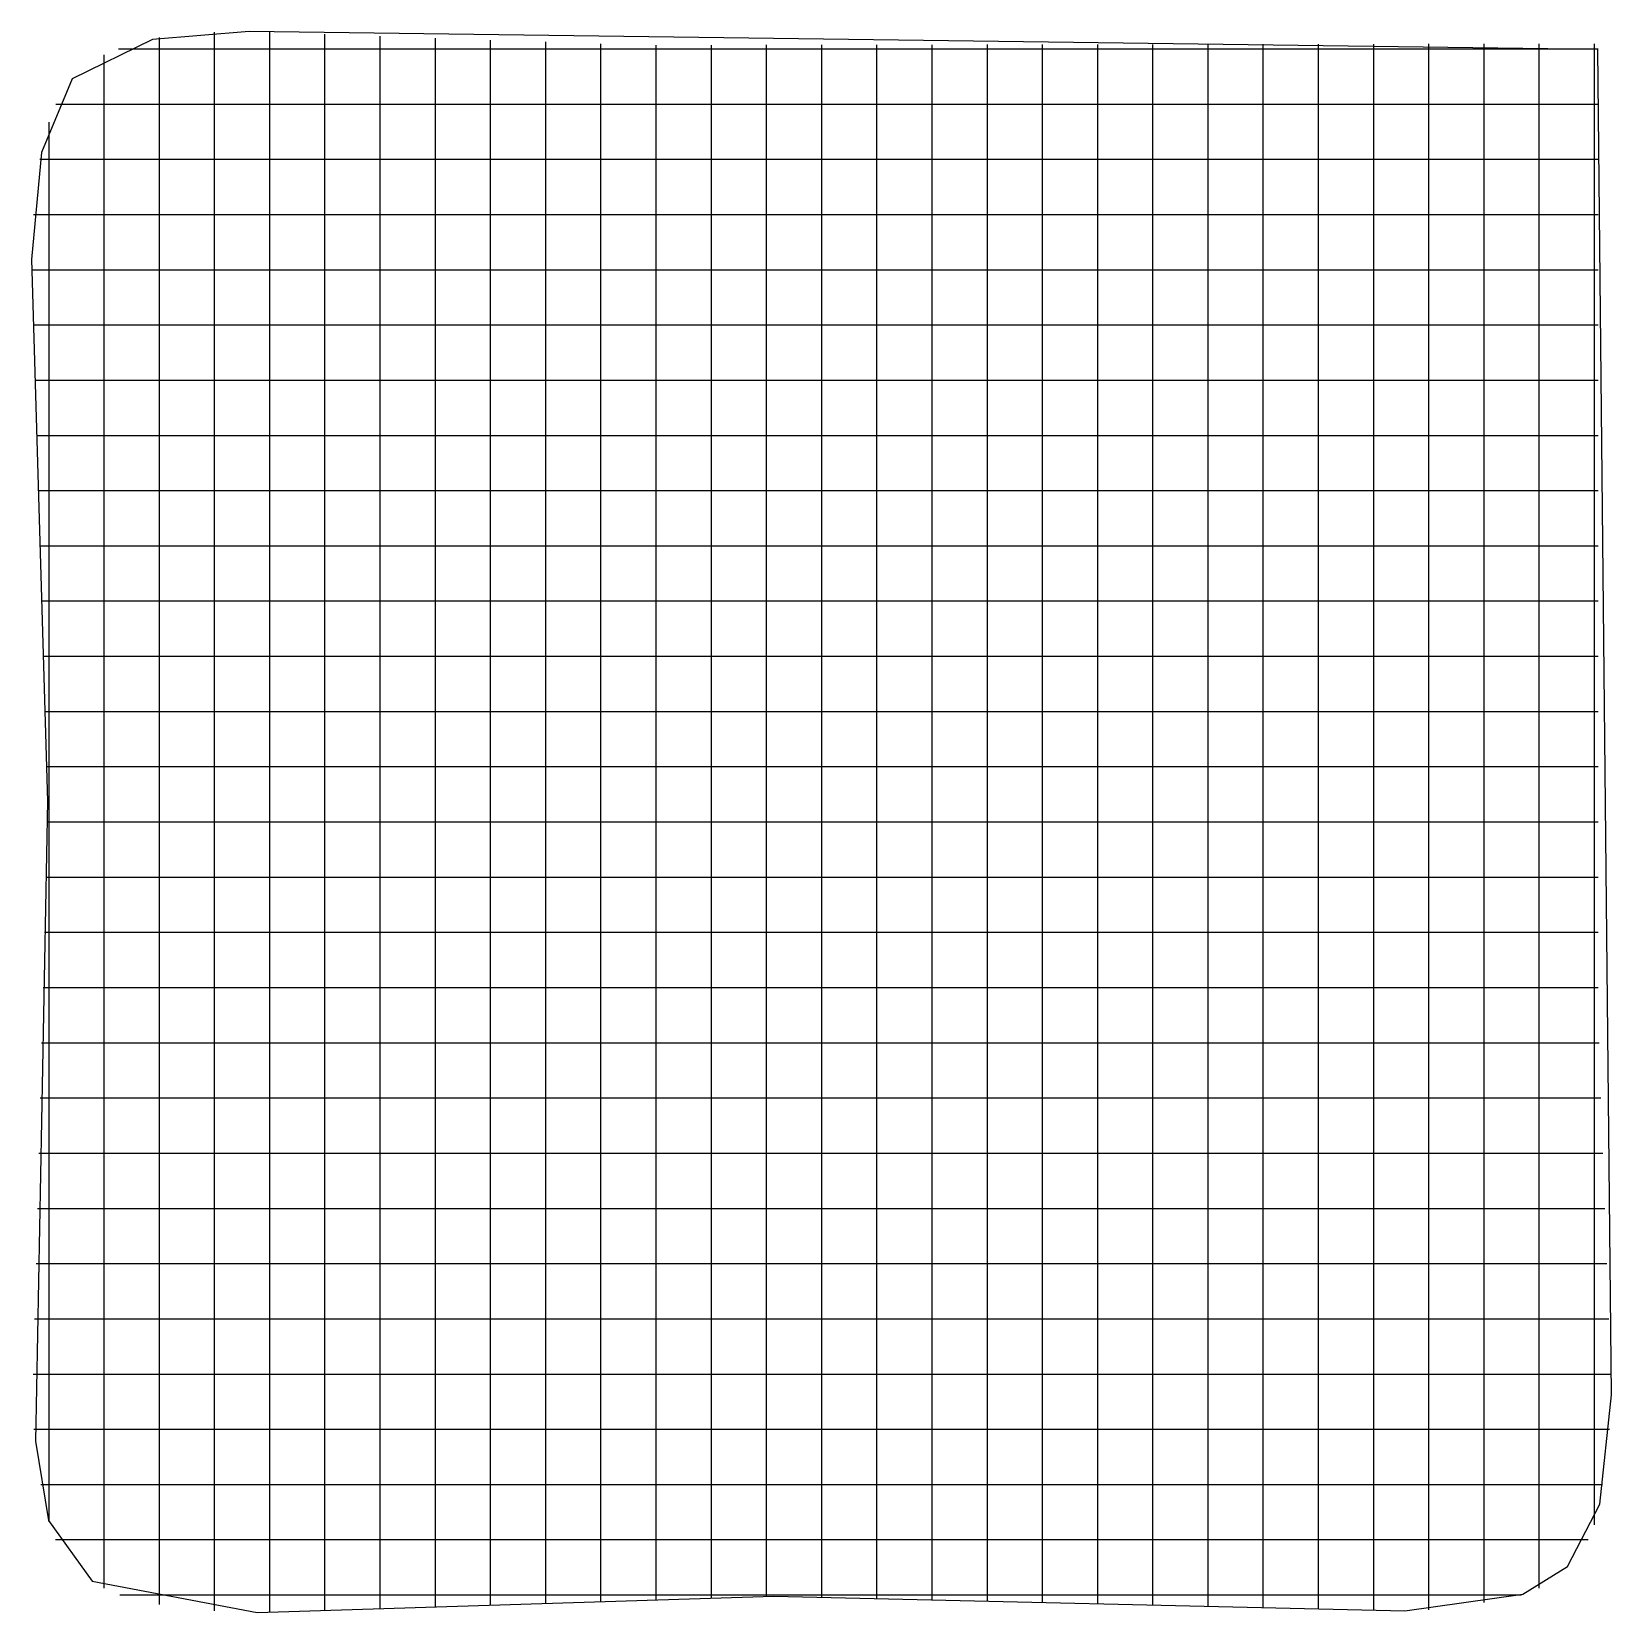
# Model space of a CAD drawing. Header units: metres. Extents: x 0.4 to 14.7, y 0.4 to 14.7.
import ezdxf

# ---------------------------------------------------------------- set-up
doc = ezdxf.new("R2010")
doc.units = ezdxf.units.M

msp = doc.modelspace()

# ---------------------------------------------------------------- linework, layer by layer
for p, q in [((1.593, 14.47), (1.593, 14.695)), ((2.093, 14.743), (2.093, 14.744)), ((2.093, 14.518), (2.093, 14.743)), ((2.593, 14.517), (2.593, 14.742)), ((3.093, 14.499), (3.093, 14.724)), ((3.593, 14.482), (3.593, 14.707)), ((4.093, 14.689), (4.093, 14.69)), ((4.093, 14.464), (4.093, 14.689)), ((4.593, 14.447), (4.593, 14.672)), ((5.093, 14.43), (5.093, 14.655)), ((5.593, 14.412), (5.593, 14.637)), ((6.093, 14.4), (6.093, 14.625)), ((6.593, 14.401), (6.593, 14.626)), ((7.093, 14.402), (7.093, 14.627)), ((7.593, 14.403), (7.593, 14.628)), ((8.093, 14.403), (8.093, 14.628)), ((8.593, 14.404), (8.593, 14.629)), ((9.093, 14.405), (9.093, 14.63)), ((9.593, 14.405), (9.593, 14.63)), ((10.093, 14.406), (10.093, 14.631)), ((10.593, 14.407), (10.593, 14.632)), ((11.093, 14.408), (11.093, 14.633)), ((11.593, 14.408), (11.593, 14.633)), ((12.093, 14.409), (12.093, 14.634)), ((12.593, 14.41), (12.593, 14.635)), ((13.093, 14.635), (13.093, 14.636)), ((13.093, 14.411), (13.093, 14.635)), ((13.593, 14.411), (13.593, 14.636)), ((14.093, 14.412), (14.093, 14.637)), ((14.593, 14.413), (14.593, 14.638)), ((1.093, 14.536), (1.093, 14.537)), ((1.093, 14.311), (1.093, 14.536)), ((1.221, 14.592), (1.446, 14.592)), ((1.221, 14.592), (1.446, 14.592)), ((1.446, 14.592), (1.572, 14.592)), ((1.572, 14.592), (1.646, 14.592)), ((1.593, 14.149), (1.593, 14.47)), ((1.646, 14.592), (2.774, 14.592)), ((2.093, 14.171), (2.093, 14.518)), ((2.593, 14.168), (2.593, 14.517)), ((2.774, 14.592), (3.146, 14.592)), ((3.093, 14.158), (3.093, 14.499)), ((3.146, 14.592), (3.372, 14.592)), ((3.372, 14.592), (3.446, 14.592)), ((3.446, 14.592), (4.574, 14.592)), ((3.593, 14.149), (3.593, 14.482)), ((4.093, 14.139), (4.093, 14.464)), ((4.574, 14.592), (4.946, 14.592)), ((4.946, 14.592), (5.172, 14.592)), ((5.172, 14.592), (5.246, 14.592)), ((5.246, 14.592), (5.884, 14.592)), ((5.884, 14.592), (6.109, 14.592)), ((6.109, 14.592), (6.482, 14.592)), ((6.482, 14.592), (7.609, 14.592)), ((7.609, 14.592), (7.684, 14.592)), ((7.684, 14.592), (7.909, 14.592)), ((7.909, 14.592), (8.282, 14.592)), ((8.282, 14.592), (9.409, 14.592)), ((9.409, 14.592), (9.484, 14.592)), ((9.484, 14.592), (9.709, 14.592)), ((9.709, 14.592), (10.082, 14.592)), ((10.082, 14.592), (11.209, 14.592)), ((11.209, 14.592), (11.284, 14.592)), ((11.284, 14.592), (11.509, 14.592)), ((11.509, 14.592), (11.882, 14.592)), ((11.882, 14.592), (13.009, 14.592)), ((13.009, 14.592), (13.084, 14.592)), ((13.084, 14.592), (13.309, 14.592)), ((13.309, 14.592), (13.682, 14.592)), ((13.682, 14.592), (14.551, 14.592)), ((14.551, 14.592), (14.626, 14.592)), ((4.593, 14.131), (4.593, 14.447)), ((5.093, 14.122), (5.093, 14.43)), ((5.593, 14.112), (5.593, 14.412)), ((6.093, 14.107), (6.093, 14.4)), ((6.593, 14.112), (6.593, 14.401)), ((7.093, 14.116), (7.093, 14.402)), ((7.593, 14.116), (7.593, 14.403)), ((8.093, 14.113), (8.093, 14.403)), ((8.593, 14.111), (8.593, 14.404)), ((9.093, 14.109), (9.093, 14.405)), ((9.593, 14.106), (9.593, 14.405)), ((10.093, 14.103), (10.093, 14.406)), ((10.593, 14.101), (10.593, 14.407)), ((11.093, 14.099), (11.093, 14.408)), ((11.593, 14.096), (11.593, 14.408)), ((12.093, 14.094), (12.093, 14.409)), ((12.593, 14.092), (12.593, 14.41)), ((13.093, 14.092), (13.093, 14.411)), ((13.593, 14.109), (13.593, 14.411)), ((14.093, 14.143), (14.093, 14.412)), ((14.593, 14.285), (14.593, 14.413)), ((1.093, 14.067), (1.093, 14.311)), ((14.593, 14.211), (14.593, 14.285)), ((14.593, 13.084), (14.593, 14.211)), ((0.654, 14.092), (0.879, 14.092)), ((0.654, 14.092), (0.879, 14.092)), ((0.879, 14.092), (1.146, 14.092)), ((1.093, 12.939), (1.093, 14.067)), ((1.146, 14.092), (2.273, 14.092)), ((1.593, 13.021), (1.593, 14.149)), ((2.093, 13.043), (2.093, 14.171)), ((2.273, 14.092), (2.348, 14.092)), ((2.348, 14.092), (2.573, 14.092)), ((2.573, 14.092), (2.946, 14.092)), ((2.593, 13.039), (2.593, 14.168)), ((2.946, 14.092), (4.073, 14.092)), ((3.093, 13.031), (3.093, 14.158)), ((3.593, 13.022), (3.593, 14.149)), ((4.073, 14.092), (4.148, 14.092)), ((4.093, 13.012), (4.093, 14.139)), ((4.148, 14.092), (4.373, 14.092)), ((4.373, 14.092), (4.746, 14.092)), ((4.593, 13.003), (4.593, 14.131)), ((4.746, 14.092), (5.873, 14.092)), ((5.093, 12.994), (5.093, 14.122)), ((5.593, 12.985), (5.593, 14.112)), ((5.873, 14.092), (5.948, 14.092)), ((5.948, 14.092), (6.173, 14.092)), ((6.093, 12.98), (6.093, 14.107)), ((6.173, 14.092), (6.546, 14.092)), ((6.546, 14.092), (7.673, 14.092)), ((6.593, 12.984), (6.593, 14.112)), ((7.093, 12.989), (7.093, 14.116)), ((7.593, 12.988), (7.593, 14.116)), ((7.673, 14.092), (7.748, 14.092)), ((7.748, 14.092), (7.973, 14.092)), ((7.973, 14.092), (8.346, 14.092)), ((8.093, 12.986), (8.093, 14.113)), ((8.346, 14.092), (9.473, 14.092)), ((8.593, 12.983), (8.593, 14.111)), ((9.093, 12.981), (9.093, 14.109)), ((9.473, 14.092), (9.548, 14.092)), ((9.548, 14.092), (9.773, 14.092)), ((9.593, 12.978), (9.593, 14.106)), ((9.773, 14.092), (10.146, 14.092)), ((10.093, 12.976), (10.093, 14.103)), ((10.146, 14.092), (11.273, 14.092)), ((10.593, 12.974), (10.593, 14.101)), ((11.093, 12.971), (11.093, 14.099)), ((11.273, 14.092), (11.348, 14.092)), ((11.348, 14.092), (11.573, 14.092)), ((11.573, 14.092), (11.946, 14.092)), ((11.593, 12.969), (11.593, 14.096)), ((11.946, 14.092), (13.073, 14.092)), ((12.093, 12.966), (12.093, 14.094)), ((12.593, 12.964), (12.593, 14.092)), ((13.073, 14.092), (13.148, 14.092)), ((13.093, 12.964), (13.093, 14.092)), ((13.148, 14.092), (13.373, 14.092)), ((13.373, 14.092), (13.746, 14.092)), ((13.593, 12.982), (13.593, 14.109)), ((13.746, 14.092), (14.551, 14.092)), ((14.093, 13.015), (14.093, 14.143)), ((14.551, 14.092), (14.626, 14.092)), ((0.593, 13.91), (0.593, 13.929)), ((0.593, 13.685), (0.593, 13.91)), ((0.593, 13.312), (0.593, 13.685)), ((0.511, 13.592), (0.736, 13.592)), ((0.511, 13.592), (0.736, 13.592)), ((0.736, 13.592), (1.038, 13.592)), ((1.038, 13.592), (2.166, 13.592)), ((2.166, 13.592), (2.24, 13.592)), ((2.24, 13.592), (2.466, 13.592)), ((2.466, 13.592), (2.838, 13.592)), ((2.838, 13.592), (3.966, 13.592)), ((3.966, 13.592), (4.04, 13.592)), ((4.04, 13.592), (4.266, 13.592)), ((4.266, 13.592), (4.638, 13.592)), ((4.638, 13.592), (5.766, 13.592)), ((5.766, 13.592), (5.84, 13.592)), ((5.84, 13.592), (6.066, 13.592)), ((6.066, 13.592), (6.438, 13.592)), ((6.438, 13.592), (7.566, 13.592)), ((7.566, 13.592), (7.64, 13.592)), ((7.64, 13.592), (7.866, 13.592)), ((7.866, 13.592), (8.238, 13.592)), ((8.238, 13.592), (9.366, 13.592)), ((9.366, 13.592), (9.44, 13.592)), ((9.44, 13.592), (9.666, 13.592)), ((9.666, 13.592), (10.038, 13.592)), ((10.038, 13.592), (11.166, 13.592)), ((11.166, 13.592), (11.24, 13.592)), ((11.24, 13.592), (11.466, 13.592)), ((11.466, 13.592), (11.838, 13.592)), ((11.838, 13.592), (12.966, 13.592)), ((12.966, 13.592), (13.04, 13.592)), ((13.04, 13.592), (13.266, 13.592)), ((13.266, 13.592), (13.638, 13.592)), ((13.638, 13.592), (14.551, 13.592)), ((14.551, 13.592), (14.626, 13.592)), ((0.593, 12.185), (0.593, 13.312)), ((0.451, 13.092), (0.676, 13.092)), ((0.451, 13.092), (0.676, 13.092)), ((0.676, 13.092), (0.993, 13.092)), ((0.993, 13.092), (2.121, 13.092)), ((2.093, 12.969), (2.093, 13.043)), ((2.121, 13.092), (2.195, 13.092)), ((2.195, 13.092), (2.421, 13.092)), ((2.421, 13.092), (2.793, 13.092)), ((2.593, 12.965), (2.593, 13.039)), ((2.793, 13.092), (3.921, 13.092)), ((3.093, 12.956), (3.093, 13.031)), ((3.921, 13.092), (3.995, 13.092)), ((3.995, 13.092), (4.221, 13.092)), ((4.221, 13.092), (4.593, 13.092)), ((4.593, 13.092), (5.721, 13.092)), ((5.721, 13.092), (5.795, 13.092)), ((5.795, 13.092), (6.021, 13.092)), ((6.021, 13.092), (6.393, 13.092)), ((6.393, 13.092), (7.521, 13.092)), ((7.521, 13.092), (7.595, 13.092)), ((7.595, 13.092), (7.821, 13.092)), ((7.821, 13.092), (8.193, 13.092)), ((8.193, 13.092), (9.321, 13.092)), ((9.321, 13.092), (9.395, 13.092)), ((9.395, 13.092), (9.621, 13.092)), ((9.621, 13.092), (9.993, 13.092)), ((9.993, 13.092), (11.121, 13.092)), ((11.121, 13.092), (11.195, 13.092)), ((11.195, 13.092), (11.421, 13.092)), ((11.421, 13.092), (11.793, 13.092)), ((11.793, 13.092), (12.921, 13.092)), ((12.921, 13.092), (12.995, 13.092)), ((12.995, 13.092), (13.221, 13.092)), ((13.221, 13.092), (13.593, 13.092)), ((13.593, 13.092), (14.551, 13.092)), ((14.551, 13.092), (14.626, 13.092)), ((14.593, 12.711), (14.593, 13.084)), ((1.093, 12.865), (1.093, 12.939)), ((1.593, 12.947), (1.593, 13.021)), ((1.593, 12.721), (1.593, 12.947)), ((2.093, 12.743), (2.093, 12.969)), ((2.593, 12.74), (2.593, 12.965)), ((3.093, 12.731), (3.093, 12.956)), ((3.593, 12.947), (3.593, 13.022)), ((3.593, 12.722), (3.593, 12.947)), ((4.093, 12.938), (4.093, 13.012)), ((4.093, 12.712), (4.093, 12.938)), ((4.593, 12.929), (4.593, 13.003)), ((4.593, 12.703), (4.593, 12.929)), ((5.093, 12.92), (5.093, 12.994)), ((5.093, 12.694), (5.093, 12.92)), ((5.593, 12.91), (5.593, 12.985)), ((5.593, 12.685), (5.593, 12.91)), ((6.093, 12.905), (6.093, 12.98)), ((6.093, 12.68), (6.093, 12.905)), ((6.593, 12.91), (6.593, 12.984)), ((6.593, 12.684), (6.593, 12.91)), ((7.093, 12.914), (7.093, 12.989)), ((7.093, 12.689), (7.093, 12.914)), ((7.593, 12.913), (7.593, 12.988)), ((7.593, 12.689), (7.593, 12.913)), ((8.093, 12.911), (8.093, 12.986)), ((8.093, 12.686), (8.093, 12.911)), ((8.593, 12.909), (8.593, 12.983)), ((8.593, 12.683), (8.593, 12.909)), ((9.093, 12.907), (9.093, 12.981)), ((9.093, 12.681), (9.093, 12.907)), ((9.593, 12.904), (9.593, 12.978)), ((9.593, 12.678), (9.593, 12.904)), ((10.093, 12.902), (10.093, 12.976)), ((10.093, 12.676), (10.093, 12.902)), ((10.593, 12.899), (10.593, 12.974)), ((10.593, 12.674), (10.593, 12.899)), ((11.093, 12.896), (11.093, 12.971)), ((11.093, 12.672), (11.093, 12.896)), ((11.593, 12.894), (11.593, 12.969)), ((11.593, 12.669), (11.593, 12.894)), ((12.093, 12.892), (12.093, 12.966)), ((12.093, 12.666), (12.093, 12.892)), ((12.593, 12.89), (12.593, 12.964)), ((12.593, 12.664), (12.593, 12.89)), ((13.093, 12.89), (13.093, 12.964)), ((13.093, 12.665), (13.093, 12.89)), ((13.593, 12.907), (13.593, 12.982)), ((13.593, 12.682), (13.593, 12.907)), ((14.093, 12.941), (14.093, 13.015)), ((14.093, 12.715), (14.093, 12.941)), ((1.093, 12.639), (1.093, 12.865)), ((2.093, 12.371), (2.093, 12.743)), ((2.593, 12.368), (2.593, 12.74)), ((1.093, 12.267), (1.093, 12.639)), ((1.593, 12.349), (1.593, 12.721)), ((3.093, 12.358), (3.093, 12.731)), ((3.593, 12.349), (3.593, 12.722)), ((4.093, 12.339), (4.093, 12.712)), ((4.593, 12.331), (4.593, 12.703)), ((5.093, 12.322), (5.093, 12.694)), ((5.593, 12.312), (5.593, 12.685)), ((6.093, 12.307), (6.093, 12.68)), ((6.593, 12.312), (6.593, 12.684)), ((7.093, 12.316), (7.093, 12.689)), ((7.593, 12.316), (7.593, 12.689)), ((8.093, 12.313), (8.093, 12.686)), ((8.593, 12.311), (8.593, 12.683)), ((9.093, 12.309), (9.093, 12.681)), ((9.593, 12.306), (9.593, 12.678)), ((10.093, 12.303), (10.093, 12.676)), ((10.593, 12.301), (10.593, 12.674)), ((11.093, 12.299), (11.093, 12.672)), ((11.593, 12.296), (11.593, 12.669)), ((12.093, 12.294), (12.093, 12.666)), ((12.593, 12.292), (12.593, 12.664)), ((13.093, 12.292), (13.093, 12.665)), ((13.593, 12.309), (13.593, 12.682)), ((14.093, 12.343), (14.093, 12.715)), ((14.593, 12.485), (14.593, 12.711)), ((0.438, 12.592), (0.663, 12.592)), ((0.438, 12.592), (0.663, 12.592)), ((0.663, 12.592), (0.983, 12.592)), ((0.983, 12.592), (2.111, 12.592)), ((2.111, 12.592), (2.185, 12.592)), ((2.185, 12.592), (2.411, 12.592)), ((2.411, 12.592), (2.783, 12.592)), ((2.783, 12.592), (3.911, 12.592)), ((3.911, 12.592), (3.985, 12.592)), ((3.985, 12.592), (4.211, 12.592)), ((4.211, 12.592), (4.583, 12.592)), ((4.583, 12.592), (5.711, 12.592)), ((5.711, 12.592), (5.785, 12.592)), ((5.785, 12.592), (6.011, 12.592)), ((6.011, 12.592), (6.383, 12.592)), ((6.383, 12.592), (7.511, 12.592)), ((7.511, 12.592), (7.585, 12.592)), ((7.585, 12.592), (7.811, 12.592)), ((7.811, 12.592), (8.183, 12.592)), ((8.183, 12.592), (9.311, 12.592)), ((9.311, 12.592), (9.385, 12.592)), ((9.385, 12.592), (9.611, 12.592)), ((9.611, 12.592), (9.983, 12.592)), ((9.983, 12.592), (11.111, 12.592)), ((11.111, 12.592), (11.185, 12.592)), ((11.185, 12.592), (11.411, 12.592)), ((11.411, 12.592), (11.783, 12.592)), ((11.783, 12.592), (12.911, 12.592)), ((12.911, 12.592), (12.985, 12.592)), ((12.985, 12.592), (13.211, 12.592)), ((13.211, 12.592), (13.583, 12.592)), ((13.583, 12.592), (14.551, 12.592)), ((14.551, 12.592), (14.626, 12.592)), ((14.593, 12.411), (14.593, 12.485)), ((1.593, 11.221), (1.593, 12.349)), ((2.093, 11.243), (2.093, 12.371)), ((2.593, 11.239), (2.593, 12.368)), ((3.093, 11.231), (3.093, 12.358)), ((3.593, 11.222), (3.593, 12.349)), ((4.093, 11.212), (4.093, 12.339)), ((4.593, 11.203), (4.593, 12.331)), ((5.093, 11.194), (5.093, 12.322)), ((5.593, 11.185), (5.593, 12.312)), ((6.593, 11.184), (6.593, 12.312)), ((7.093, 11.189), (7.093, 12.316)), ((7.593, 11.188), (7.593, 12.316)), ((8.093, 11.186), (8.093, 12.313)), ((8.593, 11.183), (8.593, 12.311)), ((14.093, 11.215), (14.093, 12.343)), ((14.593, 11.284), (14.593, 12.411)), ((0.593, 12.11), (0.593, 12.185)), ((1.093, 11.139), (1.093, 12.267)), ((6.093, 11.18), (6.093, 12.307)), ((9.093, 11.181), (9.093, 12.309)), ((9.593, 11.178), (9.593, 12.306)), ((10.093, 11.176), (10.093, 12.303)), ((10.593, 11.174), (10.593, 12.301)), ((11.093, 11.171), (11.093, 12.299)), ((11.593, 11.169), (11.593, 12.296)), ((12.093, 11.166), (12.093, 12.294)), ((12.593, 11.164), (12.593, 12.292)), ((13.093, 11.164), (13.093, 12.292)), ((13.593, 11.182), (13.593, 12.309)), ((0.453, 12.092), (0.678, 12.092)), ((0.453, 12.092), (0.678, 12.092)), ((0.593, 11.885), (0.593, 12.11)), ((0.678, 12.092), (0.995, 12.092)), ((0.995, 12.092), (2.122, 12.092)), ((2.122, 12.092), (2.197, 12.092)), ((2.197, 12.092), (2.422, 12.092)), ((2.422, 12.092), (2.795, 12.092)), ((2.795, 12.092), (3.922, 12.092)), ((3.922, 12.092), (3.997, 12.092)), ((3.997, 12.092), (4.222, 12.092)), ((4.222, 12.092), (4.595, 12.092)), ((4.595, 12.092), (5.722, 12.092)), ((5.722, 12.092), (5.797, 12.092)), ((5.797, 12.092), (6.022, 12.092)), ((6.022, 12.092), (6.395, 12.092)), ((6.395, 12.092), (7.522, 12.092)), ((7.522, 12.092), (7.597, 12.092)), ((7.597, 12.092), (7.822, 12.092)), ((7.822, 12.092), (8.195, 12.092)), ((8.195, 12.092), (9.322, 12.092)), ((9.322, 12.092), (9.397, 12.092)), ((9.397, 12.092), (9.622, 12.092)), ((9.622, 12.092), (9.995, 12.092)), ((9.995, 12.092), (11.122, 12.092)), ((11.122, 12.092), (11.197, 12.092)), ((11.197, 12.092), (11.422, 12.092)), ((11.422, 12.092), (11.795, 12.092)), ((11.795, 12.092), (12.922, 12.092)), ((12.922, 12.092), (12.997, 12.092)), ((12.997, 12.092), (13.222, 12.092)), ((13.222, 12.092), (13.595, 12.092)), ((13.595, 12.092), (14.551, 12.092)), ((14.551, 12.092), (14.626, 12.092)), ((0.593, 11.512), (0.593, 11.885)), ((0.468, 11.592), (0.693, 11.592)), ((0.468, 11.592), (0.693, 11.592)), ((0.593, 10.385), (0.593, 11.512)), ((0.693, 11.592), (1.006, 11.592)), ((1.006, 11.592), (2.133, 11.592)), ((2.133, 11.592), (2.208, 11.592)), ((2.208, 11.592), (2.433, 11.592)), ((2.433, 11.592), (2.806, 11.592)), ((2.806, 11.592), (3.933, 11.592)), ((3.933, 11.592), (4.008, 11.592)), ((4.008, 11.592), (4.233, 11.592)), ((4.233, 11.592), (4.606, 11.592)), ((4.606, 11.592), (5.733, 11.592)), ((5.733, 11.592), (5.808, 11.592)), ((5.808, 11.592), (6.033, 11.592)), ((6.033, 11.592), (6.406, 11.592)), ((6.406, 11.592), (7.533, 11.592)), ((7.533, 11.592), (7.608, 11.592)), ((7.608, 11.592), (7.833, 11.592)), ((7.833, 11.592), (8.206, 11.592)), ((8.206, 11.592), (9.333, 11.592)), ((9.333, 11.592), (9.408, 11.592)), ((9.408, 11.592), (9.633, 11.592)), ((9.633, 11.592), (10.006, 11.592)), ((10.006, 11.592), (11.133, 11.592)), ((11.133, 11.592), (11.208, 11.592)), ((11.208, 11.592), (11.433, 11.592)), ((11.433, 11.592), (11.806, 11.592)), ((11.806, 11.592), (12.933, 11.592)), ((12.933, 11.592), (13.008, 11.592)), ((13.008, 11.592), (13.233, 11.592)), ((13.233, 11.592), (13.606, 11.592)), ((13.606, 11.592), (14.551, 11.592)), ((14.551, 11.592), (14.626, 11.592)), ((1.593, 11.147), (1.593, 11.221)), ((2.093, 11.169), (2.093, 11.243)), ((2.093, 10.943), (2.093, 11.169)), ((2.593, 11.165), (2.593, 11.239)), ((3.093, 11.156), (3.093, 11.231)), ((3.593, 11.147), (3.593, 11.222)), ((4.093, 11.138), (4.093, 11.212)), ((4.593, 11.129), (4.593, 11.203)), ((5.093, 11.12), (5.093, 11.194)), ((5.593, 11.11), (5.593, 11.185)), ((6.093, 11.105), (6.093, 11.18)), ((6.593, 11.11), (6.593, 11.184)), ((7.093, 11.114), (7.093, 11.189)), ((7.593, 11.113), (7.593, 11.188)), ((8.093, 11.111), (8.093, 11.186)), ((8.593, 11.109), (8.593, 11.183)), ((9.093, 11.107), (9.093, 11.181)), ((9.593, 11.104), (9.593, 11.178)), ((10.093, 11.102), (10.093, 11.176)), ((10.593, 11.099), (10.593, 11.174)), ((11.093, 11.096), (11.093, 11.171)), ((11.593, 11.094), (11.593, 11.169)), ((12.093, 11.092), (12.093, 11.166)), ((13.593, 11.107), (13.593, 11.182)), ((14.093, 11.141), (14.093, 11.215)), ((14.593, 10.911), (14.593, 11.284)), ((0.484, 11.092), (0.709, 11.092)), ((0.484, 11.092), (0.709, 11.092)), ((0.709, 11.092), (1.018, 11.092)), ((1.018, 11.092), (2.145, 11.092)), ((1.093, 11.065), (1.093, 11.139)), ((1.093, 10.839), (1.093, 11.065)), ((1.593, 10.921), (1.593, 11.147)), ((2.145, 11.092), (2.22, 11.092)), ((2.22, 11.092), (2.445, 11.092)), ((2.445, 11.092), (2.818, 11.092)), ((2.593, 10.94), (2.593, 11.165)), ((2.818, 11.092), (3.945, 11.092)), ((3.093, 10.931), (3.093, 11.156)), ((3.593, 10.922), (3.593, 11.147)), ((3.945, 11.092), (4.02, 11.092)), ((4.02, 11.092), (4.245, 11.092)), ((4.093, 10.912), (4.093, 11.138)), ((4.245, 11.092), (4.618, 11.092)), ((4.593, 10.903), (4.593, 11.129)), ((4.618, 11.092), (5.745, 11.092)), ((5.093, 10.894), (5.093, 11.12)), ((5.593, 10.885), (5.593, 11.11)), ((5.745, 11.092), (5.82, 11.092)), ((5.82, 11.092), (6.045, 11.092)), ((6.045, 11.092), (6.418, 11.092)), ((6.093, 10.88), (6.093, 11.105)), ((6.418, 11.092), (7.545, 11.092)), ((6.593, 10.884), (6.593, 11.11)), ((7.093, 10.889), (7.093, 11.114)), ((7.545, 11.092), (7.62, 11.092)), ((7.593, 10.889), (7.593, 11.113)), ((7.62, 11.092), (7.845, 11.092)), ((7.845, 11.092), (8.218, 11.092)), ((8.093, 10.886), (8.093, 11.111)), ((8.218, 11.092), (9.345, 11.092)), ((8.593, 10.883), (8.593, 11.109)), ((9.093, 10.881), (9.093, 11.107)), ((9.345, 11.092), (9.42, 11.092)), ((9.42, 11.092), (9.645, 11.092)), ((9.593, 10.878), (9.593, 11.104)), ((9.645, 11.092), (10.018, 11.092)), ((10.018, 11.092), (11.145, 11.092)), ((10.093, 10.876), (10.093, 11.102)), ((10.593, 10.874), (10.593, 11.099)), ((11.093, 10.872), (11.093, 11.096)), ((11.145, 11.092), (11.22, 11.092)), ((11.22, 11.092), (11.445, 11.092)), ((11.445, 11.092), (11.818, 11.092)), ((11.593, 10.869), (11.593, 11.094)), ((11.818, 11.092), (12.945, 11.092)), ((12.093, 10.866), (12.093, 11.092)), ((12.593, 11.09), (12.593, 11.164)), ((12.593, 10.864), (12.593, 11.09)), ((12.945, 11.092), (13.02, 11.092)), ((13.02, 11.092), (13.245, 11.092)), ((13.093, 11.09), (13.093, 11.164)), ((13.093, 10.865), (13.093, 11.09)), ((13.245, 11.092), (13.618, 11.092)), ((13.593, 10.882), (13.593, 11.107)), ((13.618, 11.092), (14.551, 11.092)), ((14.093, 10.915), (14.093, 11.141)), ((14.551, 11.092), (14.626, 11.092)), ((1.593, 10.549), (1.593, 10.921)), ((2.093, 10.571), (2.093, 10.943)), ((2.593, 10.568), (2.593, 10.94)), ((3.093, 10.558), (3.093, 10.931)), ((3.593, 10.549), (3.593, 10.922)), ((4.093, 10.539), (4.093, 10.912)), ((4.593, 10.531), (4.593, 10.903)), ((5.093, 10.522), (5.093, 10.894)), ((5.593, 10.512), (5.593, 10.885)), ((6.093, 10.507), (6.093, 10.88)), ((6.593, 10.512), (6.593, 10.884)), ((7.093, 10.516), (7.093, 10.889)), ((7.593, 10.516), (7.593, 10.889)), ((8.093, 10.513), (8.093, 10.886)), ((8.593, 10.511), (8.593, 10.883)), ((9.093, 10.509), (9.093, 10.881)), ((13.593, 10.509), (13.593, 10.882)), ((14.093, 10.543), (14.093, 10.915)), ((14.593, 10.685), (14.593, 10.911)), ((1.093, 10.467), (1.093, 10.839)), ((9.593, 10.506), (9.593, 10.878)), ((10.093, 10.503), (10.093, 10.876)), ((10.593, 10.501), (10.593, 10.874)), ((11.093, 10.499), (11.093, 10.872)), ((11.593, 10.496), (11.593, 10.869)), ((12.093, 10.494), (12.093, 10.866)), ((12.593, 10.492), (12.593, 10.864)), ((13.093, 10.492), (13.093, 10.865)), ((14.593, 10.611), (14.593, 10.685)), ((14.593, 9.484), (14.593, 10.611)), ((0.499, 10.592), (0.724, 10.592)), ((0.499, 10.592), (0.724, 10.592)), ((0.724, 10.592), (1.029, 10.592)), ((1.029, 10.592), (2.157, 10.592)), ((1.093, 9.339), (1.093, 10.467)), ((1.593, 9.421), (1.593, 10.549)), ((2.093, 9.443), (2.093, 10.571)), ((2.157, 10.592), (2.231, 10.592)), ((2.231, 10.592), (2.457, 10.592)), ((2.457, 10.592), (2.829, 10.592)), ((2.593, 9.439), (2.593, 10.568)), ((2.829, 10.592), (3.957, 10.592)), ((3.093, 9.431), (3.093, 10.558)), ((3.593, 9.422), (3.593, 10.549)), ((3.957, 10.592), (4.031, 10.592)), ((4.031, 10.592), (4.257, 10.592)), ((4.093, 9.412), (4.093, 10.539)), ((4.257, 10.592), (4.629, 10.592)), ((4.593, 9.403), (4.593, 10.531)), ((4.629, 10.592), (5.757, 10.592)), ((5.093, 9.394), (5.093, 10.522)), ((5.593, 9.385), (5.593, 10.512)), ((5.757, 10.592), (5.831, 10.592)), ((5.831, 10.592), (6.057, 10.592)), ((6.057, 10.592), (6.429, 10.592)), ((6.093, 9.38), (6.093, 10.507)), ((6.429, 10.592), (7.557, 10.592)), ((6.593, 9.384), (6.593, 10.512)), ((7.093, 9.389), (7.093, 10.516)), ((7.557, 10.592), (7.631, 10.592)), ((7.593, 9.388), (7.593, 10.516)), ((7.631, 10.592), (7.857, 10.592)), ((7.857, 10.592), (8.229, 10.592)), ((8.093, 9.386), (8.093, 10.513)), ((8.229, 10.592), (9.357, 10.592)), ((8.593, 9.383), (8.593, 10.511)), ((9.093, 9.381), (9.093, 10.509)), ((9.357, 10.592), (9.431, 10.592)), ((9.431, 10.592), (9.657, 10.592)), ((9.593, 9.378), (9.593, 10.506)), ((9.657, 10.592), (10.029, 10.592)), ((10.029, 10.592), (11.157, 10.592)), ((10.093, 9.376), (10.093, 10.503)), ((10.593, 9.374), (10.593, 10.501)), ((11.093, 9.371), (11.093, 10.499)), ((11.157, 10.592), (11.231, 10.592)), ((11.231, 10.592), (11.457, 10.592)), ((11.457, 10.592), (11.829, 10.592)), ((11.593, 9.369), (11.593, 10.496)), ((11.829, 10.592), (12.957, 10.592)), ((12.093, 9.366), (12.093, 10.494)), ((12.593, 9.364), (12.593, 10.492)), ((12.957, 10.592), (13.031, 10.592)), ((13.031, 10.592), (13.257, 10.592)), ((13.093, 9.364), (13.093, 10.492)), ((13.257, 10.592), (13.629, 10.592)), ((13.593, 9.382), (13.593, 10.509)), ((13.629, 10.592), (14.551, 10.592)), ((14.093, 9.415), (14.093, 10.543)), ((14.551, 10.592), (14.626, 10.592)), ((0.593, 10.31), (0.593, 10.385)), ((0.593, 10.085), (0.593, 10.31)), ((0.514, 10.092), (0.739, 10.092)), ((0.514, 10.092), (0.739, 10.092)), ((0.593, 9.712), (0.593, 10.085)), ((0.739, 10.092), (1.041, 10.092)), ((1.041, 10.092), (2.168, 10.092)), ((2.168, 10.092), (2.242, 10.092)), ((2.242, 10.092), (2.468, 10.092)), ((2.468, 10.092), (2.841, 10.092)), ((2.841, 10.092), (3.968, 10.092)), ((3.968, 10.092), (4.042, 10.092)), ((4.042, 10.092), (4.268, 10.092)), ((4.268, 10.092), (4.641, 10.092)), ((4.641, 10.092), (5.768, 10.092)), ((5.768, 10.092), (5.842, 10.092)), ((5.842, 10.092), (6.068, 10.092)), ((6.068, 10.092), (6.441, 10.092)), ((6.441, 10.092), (7.568, 10.092)), ((7.568, 10.092), (7.642, 10.092)), ((7.642, 10.092), (7.868, 10.092)), ((7.868, 10.092), (8.241, 10.092)), ((8.241, 10.092), (9.368, 10.092)), ((9.368, 10.092), (9.442, 10.092)), ((9.442, 10.092), (9.668, 10.092)), ((9.668, 10.092), (10.041, 10.092)), ((10.041, 10.092), (11.168, 10.092)), ((11.168, 10.092), (11.242, 10.092)), ((11.242, 10.092), (11.468, 10.092)), ((11.468, 10.092), (11.841, 10.092)), ((11.841, 10.092), (12.968, 10.092)), ((12.968, 10.092), (13.042, 10.092)), ((13.042, 10.092), (13.268, 10.092)), ((13.268, 10.092), (13.641, 10.092)), ((13.641, 10.092), (14.551, 10.092)), ((14.551, 10.092), (14.626, 10.092)), ((0.529, 9.592), (0.754, 9.592)), ((0.529, 9.592), (0.754, 9.592)), ((0.593, 8.585), (0.593, 9.712)), ((0.754, 9.592), (1.052, 9.592)), ((1.052, 9.592), (2.18, 9.592)), ((2.18, 9.592), (2.254, 9.592)), ((2.254, 9.592), (2.479, 9.592)), ((2.479, 9.592), (2.852, 9.592)), ((2.852, 9.592), (3.98, 9.592)), ((3.98, 9.592), (4.054, 9.592)), ((4.054, 9.592), (4.279, 9.592)), ((4.279, 9.592), (4.652, 9.592)), ((4.652, 9.592), (5.78, 9.592)), ((5.78, 9.592), (5.854, 9.592)), ((5.854, 9.592), (6.079, 9.592)), ((6.079, 9.592), (6.452, 9.592)), ((6.452, 9.592), (7.58, 9.592)), ((7.58, 9.592), (7.654, 9.592)), ((7.654, 9.592), (7.879, 9.592)), ((7.879, 9.592), (8.252, 9.592)), ((8.252, 9.592), (9.38, 9.592)), ((9.38, 9.592), (9.454, 9.592)), ((9.454, 9.592), (9.679, 9.592)), ((9.679, 9.592), (10.052, 9.592)), ((10.052, 9.592), (11.18, 9.592)), ((11.18, 9.592), (11.254, 9.592)), ((11.254, 9.592), (11.479, 9.592)), ((11.479, 9.592), (11.852, 9.592)), ((11.852, 9.592), (12.98, 9.592)), ((12.98, 9.592), (13.054, 9.592)), ((13.054, 9.592), (13.279, 9.592)), ((13.279, 9.592), (13.652, 9.592)), ((13.652, 9.592), (14.551, 9.592)), ((14.551, 9.592), (14.626, 9.592)), ((14.593, 9.111), (14.593, 9.484)), ((1.093, 9.265), (1.093, 9.339)), ((1.593, 9.347), (1.593, 9.421)), ((1.593, 9.121), (1.593, 9.347)), ((2.093, 9.369), (2.093, 9.443)), ((2.093, 9.143), (2.093, 9.369)), ((2.593, 9.365), (2.593, 9.439)), ((2.593, 9.14), (2.593, 9.365)), ((3.093, 9.356), (3.093, 9.431)), ((3.093, 9.131), (3.093, 9.356)), ((3.593, 9.347), (3.593, 9.422)), ((3.593, 9.122), (3.593, 9.347)), ((4.093, 9.338), (4.093, 9.412)), ((4.093, 9.112), (4.093, 9.338)), ((4.593, 9.329), (4.593, 9.403)), ((4.593, 9.103), (4.593, 9.329)), ((5.093, 9.32), (5.093, 9.394)), ((5.093, 9.094), (5.093, 9.32)), ((5.593, 9.31), (5.593, 9.385)), ((5.593, 9.085), (5.593, 9.31)), ((6.093, 9.305), (6.093, 9.38)), ((6.093, 9.08), (6.093, 9.305)), ((6.593, 9.31), (6.593, 9.384)), ((6.593, 9.084), (6.593, 9.31)), ((7.093, 9.314), (7.093, 9.389)), ((7.093, 9.089), (7.093, 9.314)), ((7.593, 9.313), (7.593, 9.388)), ((7.593, 9.089), (7.593, 9.313)), ((8.093, 9.311), (8.093, 9.386)), ((8.093, 9.086), (8.093, 9.311)), ((8.593, 9.309), (8.593, 9.383)), ((8.593, 9.083), (8.593, 9.309)), ((9.093, 9.307), (9.093, 9.381)), ((9.093, 9.081), (9.093, 9.307)), ((9.593, 9.304), (9.593, 9.378)), ((10.093, 9.302), (10.093, 9.376)), ((10.593, 9.299), (10.593, 9.374)), ((11.093, 9.296), (11.093, 9.371)), ((11.593, 9.294), (11.593, 9.369)), ((12.093, 9.292), (12.093, 9.366)), ((12.593, 9.29), (12.593, 9.364)), ((13.093, 9.29), (13.093, 9.364)), ((13.593, 9.307), (13.593, 9.382)), ((13.593, 9.082), (13.593, 9.307)), ((14.093, 9.341), (14.093, 9.415)), ((14.093, 9.115), (14.093, 9.341)), ((1.093, 9.039), (1.093, 9.265)), ((9.593, 9.078), (9.593, 9.304)), ((10.093, 9.076), (10.093, 9.302)), ((10.593, 9.074), (10.593, 9.299)), ((11.093, 9.072), (11.093, 9.296)), ((11.593, 9.069), (11.593, 9.294)), ((12.093, 9.066), (12.093, 9.292)), ((12.593, 9.064), (12.593, 9.29)), ((13.093, 9.065), (13.093, 9.29)), ((0.545, 9.092), (0.77, 9.092)), ((0.545, 9.092), (0.77, 9.092)), ((0.77, 9.092), (1.064, 9.092)), ((1.064, 9.092), (2.191, 9.092)), ((1.093, 8.667), (1.093, 9.039)), ((1.593, 8.749), (1.593, 9.121)), ((2.093, 8.771), (2.093, 9.143)), ((2.191, 9.092), (2.266, 9.092)), ((2.266, 9.092), (2.491, 9.092)), ((2.491, 9.092), (2.864, 9.092)), ((2.593, 8.768), (2.593, 9.14)), ((2.864, 9.092), (3.991, 9.092)), ((3.093, 8.758), (3.093, 9.131)), ((3.593, 8.749), (3.593, 9.122)), ((3.991, 9.092), (4.066, 9.092)), ((4.066, 9.092), (4.291, 9.092)), ((4.093, 8.739), (4.093, 9.112)), ((4.291, 9.092), (4.664, 9.092)), ((4.593, 8.731), (4.593, 9.103)), ((4.664, 9.092), (5.791, 9.092)), ((5.093, 8.722), (5.093, 9.094)), ((5.593, 8.712), (5.593, 9.085)), ((5.791, 9.092), (5.866, 9.092)), ((5.866, 9.092), (6.091, 9.092)), ((6.091, 9.092), (6.464, 9.092)), ((6.093, 8.707), (6.093, 9.08)), ((6.464, 9.092), (7.591, 9.092)), ((6.593, 8.712), (6.593, 9.084)), ((7.093, 8.716), (7.093, 9.089)), ((7.591, 9.092), (7.666, 9.092)), ((7.593, 8.716), (7.593, 9.089)), ((7.666, 9.092), (7.891, 9.092)), ((7.891, 9.092), (8.264, 9.092)), ((8.093, 8.713), (8.093, 9.086)), ((8.264, 9.092), (9.391, 9.092)), ((8.593, 8.711), (8.593, 9.083)), ((9.093, 8.709), (9.093, 9.081)), ((9.391, 9.092), (9.466, 9.092)), ((9.466, 9.092), (9.691, 9.092)), ((9.593, 8.706), (9.593, 9.078)), ((9.691, 9.092), (10.064, 9.092)), ((10.064, 9.092), (11.191, 9.092)), ((10.093, 8.703), (10.093, 9.076)), ((10.593, 8.701), (10.593, 9.074)), ((11.093, 8.699), (11.093, 9.072)), ((11.191, 9.092), (11.266, 9.092)), ((11.266, 9.092), (11.491, 9.092)), ((11.491, 9.092), (11.864, 9.092)), ((11.593, 8.696), (11.593, 9.069)), ((11.864, 9.092), (12.991, 9.092)), ((12.093, 8.694), (12.093, 9.066)), ((12.593, 8.692), (12.593, 9.064)), ((12.991, 9.092), (13.066, 9.092)), ((13.066, 9.092), (13.291, 9.092)), ((13.093, 8.692), (13.093, 9.065)), ((13.291, 9.092), (13.664, 9.092)), ((13.593, 8.709), (13.593, 9.082)), ((13.664, 9.092), (14.551, 9.092)), ((14.093, 8.743), (14.093, 9.115)), ((14.551, 9.092), (14.626, 9.092)), ((14.593, 8.885), (14.593, 9.111)), ((14.593, 8.811), (14.593, 8.885)), ((1.593, 7.621), (1.593, 8.749)), ((2.093, 7.643), (2.093, 8.771)), ((2.593, 7.639), (2.593, 8.768)), ((3.093, 7.631), (3.093, 8.758)), ((3.593, 7.622), (3.593, 8.749)), ((4.093, 7.612), (4.093, 8.739)), ((14.093, 7.615), (14.093, 8.743)), ((14.593, 7.684), (14.593, 8.811)), ((0.56, 8.592), (0.785, 8.592)), ((0.56, 8.592), (0.785, 8.592)), ((0.785, 8.592), (1.075, 8.592)), ((1.075, 8.592), (2.203, 8.592)), ((1.093, 7.539), (1.093, 8.667)), ((2.203, 8.592), (2.277, 8.592)), ((2.277, 8.592), (2.503, 8.592)), ((2.503, 8.592), (2.875, 8.592)), ((2.875, 8.592), (4.003, 8.592)), ((4.003, 8.592), (4.077, 8.592)), ((4.077, 8.592), (4.303, 8.592)), ((4.303, 8.592), (4.675, 8.592)), ((4.593, 7.603), (4.593, 8.731)), ((4.675, 8.592), (5.803, 8.592)), ((5.093, 7.594), (5.093, 8.722)), ((5.593, 7.585), (5.593, 8.712)), ((5.803, 8.592), (5.877, 8.592)), ((5.877, 8.592), (6.103, 8.592)), ((6.093, 7.58), (6.093, 8.707)), ((6.103, 8.592), (6.475, 8.592)), ((6.475, 8.592), (7.603, 8.592)), ((6.593, 7.584), (6.593, 8.712)), ((7.093, 7.589), (7.093, 8.716)), ((7.593, 7.588), (7.593, 8.716)), ((7.603, 8.592), (7.677, 8.592)), ((7.677, 8.592), (7.903, 8.592)), ((7.903, 8.592), (8.275, 8.592)), ((8.093, 7.586), (8.093, 8.713)), ((8.275, 8.592), (9.403, 8.592)), ((8.593, 7.583), (8.593, 8.711)), ((9.093, 7.581), (9.093, 8.709)), ((9.403, 8.592), (9.477, 8.592)), ((9.477, 8.592), (9.703, 8.592)), ((9.593, 7.578), (9.593, 8.706)), ((9.703, 8.592), (10.075, 8.592)), ((10.075, 8.592), (11.203, 8.592)), ((10.093, 7.576), (10.093, 8.703)), ((10.593, 7.574), (10.593, 8.701)), ((11.093, 7.571), (11.093, 8.699)), ((11.203, 8.592), (11.277, 8.592)), ((11.277, 8.592), (11.503, 8.592)), ((11.503, 8.592), (11.875, 8.592)), ((11.593, 7.569), (11.593, 8.696)), ((11.875, 8.592), (13.003, 8.592)), ((12.093, 7.566), (12.093, 8.694)), ((12.593, 7.564), (12.593, 8.692)), ((13.003, 8.592), (13.077, 8.592)), ((13.077, 8.592), (13.303, 8.592)), ((13.093, 7.564), (13.093, 8.692)), ((13.303, 8.592), (13.675, 8.592)), ((13.593, 7.582), (13.593, 8.709)), ((13.675, 8.592), (14.551, 8.592)), ((14.551, 8.592), (14.626, 8.592)), ((0.593, 8.51), (0.593, 8.585)), ((0.593, 8.285), (0.593, 8.51)), ((0.593, 7.912), (0.593, 8.285)), ((0.575, 8.092), (0.8, 8.092)), ((0.575, 8.092), (0.8, 8.092)), ((0.8, 8.092), (1.086, 8.092)), ((1.086, 8.092), (2.215, 8.092)), ((2.215, 8.092), (2.289, 8.092)), ((2.289, 8.092), (2.514, 8.092)), ((2.514, 8.092), (2.886, 8.092)), ((2.886, 8.092), (4.015, 8.092)), ((4.015, 8.092), (4.089, 8.092)), ((4.089, 8.092), (4.314, 8.092)), ((4.314, 8.092), (4.686, 8.092)), ((4.686, 8.092), (5.815, 8.092)), ((5.815, 8.092), (5.889, 8.092)), ((5.889, 8.092), (6.114, 8.092)), ((6.114, 8.092), (6.486, 8.092)), ((6.486, 8.092), (7.615, 8.092)), ((7.615, 8.092), (7.689, 8.092)), ((7.689, 8.092), (7.914, 8.092)), ((7.914, 8.092), (8.286, 8.092)), ((8.286, 8.092), (9.415, 8.092)), ((9.415, 8.092), (9.489, 8.092)), ((9.489, 8.092), (9.714, 8.092)), ((9.714, 8.092), (10.086, 8.092)), ((10.086, 8.092), (11.215, 8.092)), ((11.215, 8.092), (11.289, 8.092)), ((11.289, 8.092), (11.514, 8.092)), ((11.514, 8.092), (11.886, 8.092)), ((11.886, 8.092), (13.015, 8.092)), ((13.015, 8.092), (13.089, 8.092)), ((13.089, 8.092), (13.314, 8.092)), ((13.314, 8.092), (13.686, 8.092)), ((13.686, 8.092), (14.551, 8.092)), ((14.551, 8.092), (14.626, 8.092)), ((0.593, 6.785), (0.593, 7.912)), ((0.576, 7.592), (0.577, 7.592)), ((0.576, 7.592), (0.577, 7.592)), ((0.577, 7.592), (0.801, 7.592)), ((0.801, 7.592), (1.087, 7.592)), ((1.087, 7.592), (2.215, 7.592)), ((1.593, 7.547), (1.593, 7.621)), ((2.093, 7.569), (2.093, 7.643)), ((2.215, 7.592), (2.29, 7.592)), ((2.29, 7.592), (2.515, 7.592)), ((2.515, 7.592), (2.887, 7.592)), ((2.593, 7.565), (2.593, 7.639)), ((2.887, 7.592), (4.015, 7.592)), ((3.093, 7.556), (3.093, 7.631)), ((3.593, 7.547), (3.593, 7.622)), ((4.015, 7.592), (4.09, 7.592)), ((4.09, 7.592), (4.315, 7.592)), ((4.093, 7.538), (4.093, 7.612)), ((4.315, 7.592), (4.687, 7.592)), ((4.593, 7.529), (4.593, 7.603)), ((4.687, 7.592), (5.815, 7.592)), ((5.093, 7.52), (5.093, 7.594)), ((5.815, 7.592), (5.89, 7.592)), ((5.89, 7.592), (6.115, 7.592)), ((6.115, 7.592), (6.487, 7.592)), ((6.487, 7.592), (7.615, 7.592)), ((7.093, 7.514), (7.093, 7.589)), ((7.593, 7.513), (7.593, 7.588)), ((7.615, 7.592), (7.69, 7.592)), ((7.69, 7.592), (7.915, 7.592)), ((7.915, 7.592), (8.287, 7.592)), ((8.287, 7.592), (9.415, 7.592)), ((9.415, 7.592), (9.49, 7.592)), ((9.49, 7.592), (9.715, 7.592)), ((9.715, 7.592), (10.087, 7.592)), ((10.087, 7.592), (11.215, 7.592)), ((11.215, 7.592), (11.29, 7.592)), ((11.29, 7.592), (11.515, 7.592)), ((11.515, 7.592), (11.887, 7.592)), ((11.887, 7.592), (13.015, 7.592)), ((13.015, 7.592), (13.09, 7.592)), ((13.09, 7.592), (13.315, 7.592)), ((13.315, 7.592), (13.687, 7.592)), ((13.687, 7.592), (14.551, 7.592)), ((14.093, 7.541), (14.093, 7.615)), ((14.551, 7.592), (14.626, 7.592)), ((14.593, 7.311), (14.593, 7.684)), ((1.093, 7.465), (1.093, 7.539)), ((1.093, 7.239), (1.093, 7.465)), ((1.593, 7.321), (1.593, 7.547)), ((2.093, 7.343), (2.093, 7.569)), ((2.593, 7.34), (2.593, 7.565)), ((3.093, 7.331), (3.093, 7.556)), ((3.593, 7.322), (3.593, 7.547)), ((4.093, 7.312), (4.093, 7.538)), ((4.593, 7.303), (4.593, 7.529)), ((5.093, 7.294), (5.093, 7.52)), ((5.593, 7.51), (5.593, 7.585)), ((5.593, 7.285), (5.593, 7.51)), ((6.093, 7.505), (6.093, 7.58)), ((6.093, 7.28), (6.093, 7.505)), ((6.593, 7.51), (6.593, 7.584)), ((6.593, 7.284), (6.593, 7.51)), ((7.093, 7.289), (7.093, 7.514)), ((7.593, 7.289), (7.593, 7.513)), ((8.093, 7.511), (8.093, 7.586)), ((8.093, 7.286), (8.093, 7.511)), ((8.593, 7.509), (8.593, 7.583)), ((8.593, 7.283), (8.593, 7.509)), ((9.093, 7.507), (9.093, 7.581)), ((9.093, 7.281), (9.093, 7.507)), ((9.593, 7.504), (9.593, 7.578)), ((9.593, 7.278), (9.593, 7.504)), ((10.093, 7.502), (10.093, 7.576)), ((10.093, 7.276), (10.093, 7.502)), ((10.593, 7.499), (10.593, 7.574)), ((10.593, 7.274), (10.593, 7.499)), ((11.093, 7.496), (11.093, 7.571)), ((11.093, 7.272), (11.093, 7.496)), ((11.593, 7.494), (11.593, 7.569)), ((11.593, 7.269), (11.593, 7.494)), ((12.093, 7.492), (12.093, 7.566)), ((12.093, 7.266), (12.093, 7.492)), ((12.593, 7.49), (12.593, 7.564)), ((12.593, 7.264), (12.593, 7.49)), ((13.093, 7.49), (13.093, 7.564)), ((13.093, 7.265), (13.093, 7.49)), ((13.593, 7.507), (13.593, 7.582)), ((13.593, 7.282), (13.593, 7.507)), ((14.093, 7.315), (14.093, 7.541)), ((1.593, 6.949), (1.593, 7.321)), ((2.093, 6.971), (2.093, 7.343)), ((2.593, 6.968), (2.593, 7.34)), ((3.093, 6.958), (3.093, 7.331)), ((3.593, 6.949), (3.593, 7.322)), ((4.093, 6.939), (4.093, 7.312)), ((4.593, 6.931), (4.593, 7.303)), ((14.093, 6.943), (14.093, 7.315)), ((14.593, 7.085), (14.593, 7.311)), ((1.093, 6.867), (1.093, 7.239)), ((5.093, 6.922), (5.093, 7.294)), ((5.593, 6.912), (5.593, 7.285)), ((6.093, 6.907), (6.093, 7.28)), ((6.593, 6.912), (6.593, 7.284)), ((7.093, 6.916), (7.093, 7.289)), ((7.593, 6.916), (7.593, 7.289)), ((8.093, 6.913), (8.093, 7.286)), ((8.593, 6.911), (8.593, 7.283)), ((9.093, 6.909), (9.093, 7.281)), ((9.593, 6.906), (9.593, 7.278)), ((10.093, 6.903), (10.093, 7.276)), ((10.593, 6.901), (10.593, 7.274)), ((11.093, 6.899), (11.093, 7.272)), ((11.593, 6.896), (11.593, 7.269)), ((12.093, 6.894), (12.093, 7.266)), ((12.593, 6.892), (12.593, 7.264)), ((13.093, 6.892), (13.093, 7.265)), ((13.593, 6.909), (13.593, 7.282)), ((0.564, 7.092), (0.789, 7.092)), ((0.564, 7.092), (0.789, 7.092)), ((0.789, 7.092), (1.078, 7.092)), ((1.078, 7.092), (2.206, 7.092)), ((2.206, 7.092), (2.28, 7.092)), ((2.28, 7.092), (2.506, 7.092)), ((2.506, 7.092), (2.878, 7.092)), ((2.878, 7.092), (4.006, 7.092)), ((4.006, 7.092), (4.08, 7.092)), ((4.08, 7.092), (4.306, 7.092)), ((4.306, 7.092), (4.678, 7.092)), ((4.678, 7.092), (5.806, 7.092)), ((5.806, 7.092), (5.88, 7.092)), ((5.88, 7.092), (6.106, 7.092)), ((6.106, 7.092), (6.478, 7.092)), ((6.478, 7.092), (7.606, 7.092)), ((7.606, 7.092), (7.68, 7.092)), ((7.68, 7.092), (7.906, 7.092)), ((7.906, 7.092), (8.278, 7.092)), ((8.278, 7.092), (9.406, 7.092)), ((9.406, 7.092), (9.48, 7.092)), ((9.48, 7.092), (9.706, 7.092)), ((9.706, 7.092), (10.078, 7.092)), ((10.078, 7.092), (11.206, 7.092)), ((11.206, 7.092), (11.28, 7.092)), ((11.28, 7.092), (11.506, 7.092)), ((11.506, 7.092), (11.878, 7.092)), ((11.878, 7.092), (13.006, 7.092)), ((13.006, 7.092), (13.08, 7.092)), ((13.08, 7.092), (13.306, 7.092)), ((13.306, 7.092), (13.678, 7.092)), ((13.678, 7.092), (14.551, 7.092)), ((14.551, 7.092), (14.626, 7.092)), ((14.593, 7.011), (14.593, 7.085)), ((1.593, 5.821), (1.593, 6.949)), ((2.093, 5.843), (2.093, 6.971)), ((2.593, 5.839), (2.593, 6.968)), ((3.093, 5.831), (3.093, 6.958)), ((3.593, 5.822), (3.593, 6.949)), ((4.093, 5.812), (4.093, 6.939)), ((4.593, 5.803), (4.593, 6.931)), ((5.093, 5.794), (5.093, 6.922)), ((5.593, 5.785), (5.593, 6.912)), ((6.093, 5.78), (6.093, 6.907)), ((6.593, 5.784), (6.593, 6.912)), ((7.093, 5.789), (7.093, 6.916)), ((7.593, 5.788), (7.593, 6.916)), ((8.093, 5.786), (8.093, 6.913)), ((8.593, 5.783), (8.593, 6.911)), ((9.093, 5.781), (9.093, 6.909)), ((9.593, 5.778), (9.593, 6.906)), ((10.093, 5.776), (10.093, 6.903)), ((10.593, 5.774), (10.593, 6.901)), ((11.093, 5.771), (11.093, 6.899)), ((11.593, 5.769), (11.593, 6.896)), ((12.093, 5.766), (12.093, 6.894)), ((12.593, 5.764), (12.593, 6.892)), ((13.093, 5.764), (13.093, 6.892)), ((13.593, 5.782), (13.593, 6.909)), ((14.093, 5.815), (14.093, 6.943)), ((14.593, 5.884), (14.593, 7.011)), ((0.593, 6.71), (0.593, 6.785)), ((1.093, 5.739), (1.093, 6.867)), ((0.551, 6.592), (0.776, 6.592)), ((0.551, 6.592), (0.776, 6.592)), ((0.593, 6.485), (0.593, 6.71)), ((0.776, 6.592), (1.068, 6.592)), ((1.068, 6.592), (2.196, 6.592)), ((2.196, 6.592), (2.27, 6.592)), ((2.27, 6.592), (2.496, 6.592)), ((2.496, 6.592), (2.868, 6.592)), ((2.868, 6.592), (3.996, 6.592)), ((3.996, 6.592), (4.07, 6.592)), ((4.07, 6.592), (4.296, 6.592)), ((4.296, 6.592), (4.668, 6.592)), ((4.668, 6.592), (5.796, 6.592)), ((5.796, 6.592), (5.87, 6.592)), ((5.87, 6.592), (6.096, 6.592)), ((6.096, 6.592), (6.468, 6.592)), ((6.468, 6.592), (7.596, 6.592)), ((7.596, 6.592), (7.67, 6.592)), ((7.67, 6.592), (7.896, 6.592)), ((7.896, 6.592), (8.268, 6.592)), ((8.268, 6.592), (9.396, 6.592)), ((9.396, 6.592), (9.47, 6.592)), ((9.47, 6.592), (9.696, 6.592)), ((9.696, 6.592), (10.068, 6.592)), ((10.068, 6.592), (11.196, 6.592)), ((11.196, 6.592), (11.27, 6.592)), ((11.27, 6.592), (11.496, 6.592)), ((11.496, 6.592), (11.868, 6.592)), ((11.868, 6.592), (12.996, 6.592)), ((12.996, 6.592), (13.07, 6.592)), ((13.07, 6.592), (13.296, 6.592)), ((13.296, 6.592), (13.668, 6.592)), ((13.668, 6.592), (14.551, 6.592)), ((14.551, 6.592), (14.626, 6.592)), ((0.593, 6.112), (0.593, 6.485)), ((0.539, 6.092), (0.764, 6.092)), ((0.539, 6.092), (0.764, 6.092)), ((0.593, 4.985), (0.593, 6.112)), ((0.764, 6.092), (1.059, 6.092)), ((1.059, 6.092), (2.187, 6.092)), ((2.187, 6.092), (2.261, 6.092)), ((2.261, 6.092), (2.487, 6.092)), ((2.487, 6.092), (2.859, 6.092)), ((2.859, 6.092), (3.987, 6.092)), ((3.987, 6.092), (4.061, 6.092)), ((4.061, 6.092), (4.287, 6.092)), ((4.287, 6.092), (4.659, 6.092)), ((4.659, 6.092), (5.787, 6.092)), ((5.787, 6.092), (5.861, 6.092)), ((5.861, 6.092), (6.087, 6.092)), ((6.087, 6.092), (6.459, 6.092)), ((6.459, 6.092), (7.587, 6.092)), ((7.587, 6.092), (7.661, 6.092)), ((7.661, 6.092), (7.887, 6.092)), ((7.887, 6.092), (8.259, 6.092)), ((8.259, 6.092), (9.387, 6.092)), ((9.387, 6.092), (9.461, 6.092)), ((9.461, 6.092), (9.687, 6.092)), ((9.687, 6.092), (10.059, 6.092)), ((10.059, 6.092), (11.187, 6.092)), ((11.187, 6.092), (11.261, 6.092)), ((11.261, 6.092), (11.487, 6.092)), ((11.487, 6.092), (11.859, 6.092)), ((11.859, 6.092), (12.987, 6.092)), ((12.987, 6.092), (13.061, 6.092)), ((13.061, 6.092), (13.287, 6.092)), ((13.287, 6.092), (13.659, 6.092)), ((13.659, 6.092), (14.551, 6.092)), ((14.551, 6.092), (14.626, 6.092)), ((14.593, 5.511), (14.593, 5.884)), ((1.093, 5.665), (1.093, 5.739)), ((1.593, 5.747), (1.593, 5.821)), ((1.593, 5.521), (1.593, 5.747)), ((2.093, 5.769), (2.093, 5.843)), ((2.093, 5.543), (2.093, 5.769)), ((2.593, 5.765), (2.593, 5.839)), ((2.593, 5.54), (2.593, 5.765)), ((3.093, 5.756), (3.093, 5.831)), ((3.093, 5.531), (3.093, 5.756)), ((3.593, 5.747), (3.593, 5.822)), ((3.593, 5.522), (3.593, 5.747)), ((4.093, 5.738), (4.093, 5.812)), ((4.093, 5.512), (4.093, 5.738)), ((4.593, 5.729), (4.593, 5.803)), ((4.593, 5.503), (4.593, 5.729)), ((5.093, 5.72), (5.093, 5.794)), ((5.593, 5.71), (5.593, 5.785)), ((6.093, 5.705), (6.093, 5.78)), ((6.593, 5.71), (6.593, 5.784)), ((7.093, 5.714), (7.093, 5.789)), ((7.593, 5.713), (7.593, 5.788)), ((8.093, 5.711), (8.093, 5.786)), ((8.593, 5.709), (8.593, 5.783)), ((9.093, 5.707), (9.093, 5.781)), ((9.593, 5.704), (9.593, 5.778)), ((10.093, 5.702), (10.093, 5.776)), ((10.593, 5.699), (10.593, 5.774)), ((11.093, 5.696), (11.093, 5.771)), ((11.593, 5.694), (11.593, 5.769)), ((12.093, 5.692), (12.093, 5.766)), ((12.593, 5.69), (12.593, 5.764)), ((13.093, 5.69), (13.093, 5.764)), ((13.593, 5.707), (13.593, 5.782)), ((14.093, 5.741), (14.093, 5.815)), ((14.093, 5.515), (14.093, 5.741)), ((0.526, 5.592), (0.751, 5.592)), ((0.526, 5.592), (0.751, 5.592)), ((0.751, 5.592), (1.052, 5.592)), ((1.052, 5.592), (2.179, 5.592)), ((1.093, 5.439), (1.093, 5.665)), ((2.179, 5.592), (2.253, 5.592)), ((2.253, 5.592), (2.479, 5.592)), ((2.479, 5.592), (2.852, 5.592)), ((2.852, 5.592), (3.979, 5.592)), ((3.979, 5.592), (4.053, 5.592)), ((4.053, 5.592), (4.279, 5.592)), ((4.279, 5.592), (4.652, 5.592)), ((4.652, 5.592), (5.779, 5.592)), ((5.093, 5.494), (5.093, 5.72)), ((5.593, 5.485), (5.593, 5.71)), ((5.779, 5.592), (5.853, 5.592)), ((5.853, 5.592), (6.079, 5.592)), ((6.079, 5.592), (6.452, 5.592)), ((6.093, 5.48), (6.093, 5.705)), ((6.452, 5.592), (7.579, 5.592)), ((6.593, 5.484), (6.593, 5.71)), ((7.093, 5.489), (7.093, 5.714)), ((7.579, 5.592), (7.653, 5.592)), ((7.593, 5.489), (7.593, 5.713)), ((7.653, 5.592), (7.879, 5.592)), ((7.879, 5.592), (8.252, 5.592)), ((8.093, 5.486), (8.093, 5.711)), ((8.252, 5.592), (9.379, 5.592)), ((8.593, 5.483), (8.593, 5.709)), ((9.093, 5.481), (9.093, 5.707)), ((9.379, 5.592), (9.453, 5.592)), ((9.453, 5.592), (9.679, 5.592)), ((9.593, 5.478), (9.593, 5.704)), ((9.679, 5.592), (10.052, 5.592)), ((10.052, 5.592), (11.179, 5.592)), ((10.093, 5.476), (10.093, 5.702)), ((10.593, 5.474), (10.593, 5.699)), ((11.093, 5.472), (11.093, 5.696)), ((11.179, 5.592), (11.253, 5.592)), ((11.253, 5.592), (11.479, 5.592)), ((11.479, 5.592), (11.852, 5.592)), ((11.593, 5.469), (11.593, 5.694)), ((11.852, 5.592), (12.979, 5.592)), ((12.093, 5.466), (12.093, 5.692)), ((12.593, 5.464), (12.593, 5.69)), ((12.979, 5.592), (13.053, 5.592)), ((13.053, 5.592), (13.279, 5.592)), ((13.093, 5.465), (13.093, 5.69)), ((13.279, 5.592), (13.652, 5.592)), ((13.593, 5.482), (13.593, 5.707)), ((13.652, 5.592), (14.559, 5.592)), ((14.559, 5.592), (14.634, 5.592)), ((1.593, 5.149), (1.593, 5.521)), ((2.093, 5.171), (2.093, 5.543)), ((2.593, 5.168), (2.593, 5.54)), ((3.093, 5.158), (3.093, 5.531)), ((3.593, 5.149), (3.593, 5.522)), ((4.093, 5.139), (4.093, 5.512)), ((4.593, 5.131), (4.593, 5.503)), ((5.093, 5.122), (5.093, 5.494)), ((5.593, 5.112), (5.593, 5.485)), ((6.093, 5.107), (6.093, 5.48)), ((6.593, 5.112), (6.593, 5.484)), ((7.093, 5.116), (7.093, 5.489)), ((7.593, 5.116), (7.593, 5.489)), ((8.093, 5.113), (8.093, 5.486)), ((8.593, 5.111), (8.593, 5.483)), ((9.093, 5.109), (9.093, 5.481)), ((9.593, 5.106), (9.593, 5.478)), ((10.093, 5.103), (10.093, 5.476)), ((10.593, 5.101), (10.593, 5.474)), ((11.093, 5.099), (11.093, 5.472)), ((11.593, 5.096), (11.593, 5.469)), ((12.093, 5.094), (12.093, 5.466)), ((12.593, 5.092), (12.593, 5.464)), ((13.093, 5.092), (13.093, 5.465)), ((13.593, 5.109), (13.593, 5.482)), ((14.093, 5.143), (14.093, 5.515)), ((14.593, 5.285), (14.593, 5.511)), ((1.093, 5.067), (1.093, 5.439)), ((2.093, 4.043), (2.093, 5.171)), ((2.593, 4.039), (2.593, 5.168)), ((3.093, 4.031), (3.093, 5.158)), ((14.593, 5.211), (14.593, 5.285)), ((14.593, 4.084), (14.593, 5.211)), ((0.513, 5.092), (0.738, 5.092)), ((0.513, 5.092), (0.738, 5.092)), ((0.738, 5.092), (1.046, 5.092)), ((1.046, 5.092), (2.174, 5.092)), ((1.093, 3.939), (1.093, 5.067)), ((1.593, 4.021), (1.593, 5.149)), ((2.174, 5.092), (2.249, 5.092)), ((2.249, 5.092), (2.473, 5.092)), ((2.473, 5.092), (2.846, 5.092)), ((2.846, 5.092), (3.974, 5.092)), ((3.593, 4.022), (3.593, 5.149)), ((3.974, 5.092), (4.049, 5.092)), ((4.049, 5.092), (4.273, 5.092)), ((4.093, 4.012), (4.093, 5.139)), ((4.273, 5.092), (4.646, 5.092)), ((4.593, 4.003), (4.593, 5.131)), ((4.646, 5.092), (5.774, 5.092)), ((5.093, 3.994), (5.093, 5.122)), ((5.593, 3.985), (5.593, 5.112)), ((5.774, 5.092), (5.849, 5.092)), ((5.849, 5.092), (6.073, 5.092)), ((6.073, 5.092), (6.446, 5.092)), ((6.093, 3.98), (6.093, 5.107)), ((6.446, 5.092), (7.574, 5.092)), ((6.593, 3.984), (6.593, 5.112)), ((7.093, 3.989), (7.093, 5.116)), ((7.574, 5.092), (7.649, 5.092)), ((7.593, 3.988), (7.593, 5.116)), ((7.649, 5.092), (7.873, 5.092)), ((7.873, 5.092), (8.246, 5.092)), ((8.093, 3.986), (8.093, 5.113)), ((8.246, 5.092), (9.374, 5.092)), ((8.593, 3.983), (8.593, 5.111)), ((9.093, 3.981), (9.093, 5.109)), ((9.374, 5.092), (9.449, 5.092)), ((9.449, 5.092), (9.673, 5.092)), ((9.593, 3.978), (9.593, 5.106)), ((9.673, 5.092), (10.046, 5.092)), ((10.046, 5.092), (11.174, 5.092)), ((10.093, 3.976), (10.093, 5.103)), ((10.593, 3.974), (10.593, 5.101)), ((11.093, 3.971), (11.093, 5.099)), ((11.174, 5.092), (11.249, 5.092)), ((11.249, 5.092), (11.473, 5.092)), ((11.473, 5.092), (11.846, 5.092)), ((11.593, 3.969), (11.593, 5.096)), ((11.846, 5.092), (12.974, 5.092)), ((12.093, 3.966), (12.093, 5.094)), ((12.593, 3.964), (12.593, 5.092)), ((12.974, 5.092), (13.049, 5.092)), ((13.049, 5.092), (13.273, 5.092)), ((13.093, 3.964), (13.093, 5.092)), ((13.273, 5.092), (13.646, 5.092)), ((13.593, 3.982), (13.593, 5.109)), ((13.646, 5.092), (14.576, 5.092)), ((14.093, 4.015), (14.093, 5.143)), ((14.576, 5.092), (14.651, 5.092)), ((0.593, 4.91), (0.593, 4.985)), ((0.593, 4.685), (0.593, 4.91)), ((0.501, 4.592), (0.726, 4.592)), ((0.501, 4.592), (0.726, 4.592)), ((0.593, 4.312), (0.593, 4.685)), ((0.726, 4.592), (1.041, 4.592)), ((1.041, 4.592), (2.169, 4.592)), ((2.169, 4.592), (2.243, 4.592)), ((2.243, 4.592), (2.469, 4.592)), ((2.469, 4.592), (2.841, 4.592)), ((2.841, 4.592), (3.969, 4.592)), ((3.969, 4.592), (4.043, 4.592)), ((4.043, 4.592), (4.269, 4.592)), ((4.269, 4.592), (4.641, 4.592)), ((4.641, 4.592), (5.769, 4.592)), ((5.769, 4.592), (5.843, 4.592)), ((5.843, 4.592), (6.069, 4.592)), ((6.069, 4.592), (6.441, 4.592)), ((6.441, 4.592), (7.569, 4.592)), ((7.569, 4.592), (7.643, 4.592)), ((7.643, 4.592), (7.869, 4.592)), ((7.869, 4.592), (8.241, 4.592)), ((8.241, 4.592), (9.369, 4.592)), ((9.369, 4.592), (9.443, 4.592)), ((9.443, 4.592), (9.669, 4.592)), ((9.669, 4.592), (10.041, 4.592)), ((10.041, 4.592), (11.169, 4.592)), ((11.169, 4.592), (11.243, 4.592)), ((11.243, 4.592), (11.469, 4.592)), ((11.469, 4.592), (11.841, 4.592)), ((11.841, 4.592), (12.969, 4.592)), ((12.969, 4.592), (13.043, 4.592)), ((13.043, 4.592), (13.269, 4.592)), ((13.269, 4.592), (13.641, 4.592)), ((13.641, 4.592), (14.594, 4.592)), ((14.594, 4.592), (14.669, 4.592)), ((0.593, 3.185), (0.593, 4.312)), ((0.488, 4.092), (0.713, 4.092)), ((0.488, 4.092), (0.713, 4.092)), ((0.713, 4.092), (1.036, 4.092)), ((1.036, 4.092), (2.164, 4.092)), ((1.593, 3.947), (1.593, 4.021)), ((2.093, 3.969), (2.093, 4.043)), ((2.164, 4.092), (2.238, 4.092)), ((2.238, 4.092), (2.463, 4.092)), ((2.463, 4.092), (2.836, 4.092)), ((2.593, 3.965), (2.593, 4.039)), ((2.836, 4.092), (3.964, 4.092)), ((3.093, 3.956), (3.093, 4.031)), ((3.593, 3.947), (3.593, 4.022)), ((3.964, 4.092), (4.038, 4.092)), ((4.038, 4.092), (4.263, 4.092)), ((4.093, 3.938), (4.093, 4.012)), ((4.263, 4.092), (4.636, 4.092)), ((4.636, 4.092), (5.764, 4.092)), ((5.764, 4.092), (5.838, 4.092)), ((5.838, 4.092), (6.063, 4.092)), ((6.063, 4.092), (6.436, 4.092)), ((6.436, 4.092), (7.564, 4.092)), ((7.564, 4.092), (7.638, 4.092)), ((7.638, 4.092), (7.863, 4.092)), ((7.863, 4.092), (8.236, 4.092)), ((8.236, 4.092), (9.364, 4.092)), ((9.364, 4.092), (9.438, 4.092)), ((9.438, 4.092), (9.663, 4.092)), ((9.663, 4.092), (10.036, 4.092)), ((10.036, 4.092), (11.164, 4.092)), ((11.164, 4.092), (11.238, 4.092)), ((11.238, 4.092), (11.463, 4.092)), ((11.463, 4.092), (11.836, 4.092)), ((11.836, 4.092), (12.964, 4.092)), ((12.964, 4.092), (13.038, 4.092)), ((13.038, 4.092), (13.263, 4.092)), ((13.263, 4.092), (13.636, 4.092)), ((13.636, 4.092), (14.612, 4.092)), ((14.093, 3.941), (14.093, 4.015)), ((14.593, 3.711), (14.593, 4.084)), ((14.612, 4.092), (14.687, 4.092)), ((1.093, 3.865), (1.093, 3.939)), ((1.593, 3.721), (1.593, 3.947)), ((2.093, 3.743), (2.093, 3.969)), ((2.593, 3.74), (2.593, 3.965)), ((3.093, 3.731), (3.093, 3.956)), ((3.593, 3.722), (3.593, 3.947)), ((4.093, 3.712), (4.093, 3.938)), ((4.593, 3.929), (4.593, 4.003)), ((4.593, 3.703), (4.593, 3.929)), ((5.093, 3.92), (5.093, 3.994)), ((5.093, 3.694), (5.093, 3.92)), ((5.593, 3.91), (5.593, 3.985)), ((5.593, 3.685), (5.593, 3.91)), ((6.093, 3.905), (6.093, 3.98)), ((6.093, 3.68), (6.093, 3.905)), ((6.593, 3.91), (6.593, 3.984)), ((6.593, 3.684), (6.593, 3.91)), ((7.093, 3.914), (7.093, 3.989)), ((7.093, 3.689), (7.093, 3.914)), ((7.593, 3.913), (7.593, 3.988)), ((7.593, 3.689), (7.593, 3.913)), ((8.093, 3.911), (8.093, 3.986)), ((8.093, 3.686), (8.093, 3.911)), ((8.593, 3.909), (8.593, 3.983)), ((8.593, 3.683), (8.593, 3.909)), ((9.093, 3.907), (9.093, 3.981)), ((9.093, 3.681), (9.093, 3.907)), ((9.593, 3.904), (9.593, 3.978)), ((9.593, 3.678), (9.593, 3.904)), ((10.093, 3.902), (10.093, 3.976)), ((10.093, 3.676), (10.093, 3.902)), ((10.593, 3.899), (10.593, 3.974)), ((10.593, 3.674), (10.593, 3.899)), ((11.093, 3.896), (11.093, 3.971)), ((11.093, 3.672), (11.093, 3.896)), ((11.593, 3.894), (11.593, 3.969)), ((11.593, 3.669), (11.593, 3.894)), ((12.093, 3.892), (12.093, 3.966)), ((12.093, 3.666), (12.093, 3.892)), ((12.593, 3.89), (12.593, 3.964)), ((12.593, 3.664), (12.593, 3.89)), ((13.093, 3.89), (13.093, 3.964)), ((13.093, 3.665), (13.093, 3.89)), ((13.593, 3.907), (13.593, 3.982)), ((13.593, 3.682), (13.593, 3.907)), ((14.093, 3.715), (14.093, 3.941)), ((1.093, 3.639), (1.093, 3.865)), ((2.093, 3.371), (2.093, 3.743)), ((2.593, 3.368), (2.593, 3.74)), ((3.093, 3.358), (3.093, 3.731)), ((0.476, 3.592), (0.701, 3.592)), ((0.476, 3.592), (0.701, 3.592)), ((0.701, 3.592), (1.031, 3.592)), ((1.031, 3.592), (2.159, 3.592)), ((1.093, 3.267), (1.093, 3.639)), ((1.593, 3.349), (1.593, 3.721)), ((2.159, 3.592), (2.233, 3.592)), ((2.233, 3.592), (2.459, 3.592)), ((2.459, 3.592), (2.831, 3.592)), ((2.831, 3.592), (3.959, 3.592)), ((3.593, 3.349), (3.593, 3.722)), ((3.959, 3.592), (4.033, 3.592)), ((4.033, 3.592), (4.259, 3.592)), ((4.093, 3.339), (4.093, 3.712)), ((4.259, 3.592), (4.631, 3.592)), ((4.593, 3.331), (4.593, 3.703)), ((4.631, 3.592), (5.759, 3.592)), ((5.093, 3.322), (5.093, 3.694)), ((5.593, 3.312), (5.593, 3.685)), ((5.759, 3.592), (5.833, 3.592)), ((5.833, 3.592), (6.059, 3.592)), ((6.059, 3.592), (6.431, 3.592)), ((6.093, 3.307), (6.093, 3.68)), ((6.431, 3.592), (7.559, 3.592)), ((6.593, 3.312), (6.593, 3.684)), ((7.093, 3.316), (7.093, 3.689)), ((7.559, 3.592), (7.633, 3.592)), ((7.593, 3.316), (7.593, 3.689)), ((7.633, 3.592), (7.859, 3.592)), ((7.859, 3.592), (8.231, 3.592)), ((8.093, 3.313), (8.093, 3.686)), ((8.231, 3.592), (9.359, 3.592)), ((8.593, 3.311), (8.593, 3.683)), ((9.093, 3.309), (9.093, 3.681)), ((9.359, 3.592), (9.433, 3.592)), ((9.433, 3.592), (9.659, 3.592)), ((9.593, 3.306), (9.593, 3.678)), ((9.659, 3.592), (10.031, 3.592)), ((10.031, 3.592), (11.159, 3.592)), ((10.093, 3.303), (10.093, 3.676)), ((10.593, 3.301), (10.593, 3.674)), ((11.093, 3.299), (11.093, 3.672)), ((11.159, 3.592), (11.233, 3.592)), ((11.233, 3.592), (11.459, 3.592)), ((11.459, 3.592), (11.831, 3.592)), ((11.593, 3.296), (11.593, 3.669)), ((11.831, 3.592), (12.959, 3.592)), ((12.093, 3.294), (12.093, 3.666)), ((12.593, 3.292), (12.593, 3.664)), ((12.959, 3.592), (13.033, 3.592)), ((13.033, 3.592), (13.259, 3.592)), ((13.093, 3.292), (13.093, 3.665)), ((13.259, 3.592), (13.631, 3.592)), ((13.593, 3.309), (13.593, 3.682)), ((13.631, 3.592), (14.629, 3.592)), ((14.093, 3.343), (14.093, 3.715)), ((14.593, 3.485), (14.593, 3.711)), ((14.629, 3.592), (14.704, 3.592)), ((14.593, 3.411), (14.593, 3.485)), ((1.593, 2.221), (1.593, 3.349)), ((2.093, 2.243), (2.093, 3.371)), ((2.593, 2.239), (2.593, 3.368)), ((3.093, 2.231), (3.093, 3.358)), ((3.593, 2.222), (3.593, 3.349)), ((4.093, 2.212), (4.093, 3.339)), ((4.593, 2.203), (4.593, 3.331)), ((5.093, 2.194), (5.093, 3.322)), ((5.593, 2.185), (5.593, 3.312)), ((6.093, 2.18), (6.093, 3.307)), ((6.593, 2.184), (6.593, 3.312)), ((7.093, 2.189), (7.093, 3.316)), ((7.593, 2.188), (7.593, 3.316)), ((8.093, 2.186), (8.093, 3.313)), ((8.593, 2.183), (8.593, 3.311)), ((9.093, 2.181), (9.093, 3.309)), ((9.593, 2.178), (9.593, 3.306)), ((10.093, 2.176), (10.093, 3.303)), ((10.593, 2.174), (10.593, 3.301)), ((11.093, 2.171), (11.093, 3.299)), ((11.593, 2.169), (11.593, 3.296)), ((12.093, 2.166), (12.093, 3.294)), ((13.593, 2.182), (13.593, 3.309)), ((14.093, 2.215), (14.093, 3.343)), ((14.593, 2.284), (14.593, 3.411)), ((0.593, 3.11), (0.593, 3.185)), ((1.093, 2.139), (1.093, 3.267)), ((12.593, 2.164), (12.593, 3.292)), ((13.093, 2.164), (13.093, 3.292)), ((0.463, 3.092), (0.688, 3.092)), ((0.463, 3.092), (0.688, 3.092)), ((0.593, 2.885), (0.593, 3.11)), ((0.688, 3.092), (1.026, 3.092)), ((1.026, 3.092), (2.153, 3.092)), ((2.153, 3.092), (2.228, 3.092)), ((2.228, 3.092), (2.453, 3.092)), ((2.453, 3.092), (2.826, 3.092)), ((2.826, 3.092), (3.953, 3.092)), ((3.953, 3.092), (4.028, 3.092)), ((4.028, 3.092), (4.253, 3.092)), ((4.253, 3.092), (4.626, 3.092)), ((4.626, 3.092), (5.753, 3.092)), ((5.753, 3.092), (5.828, 3.092)), ((5.828, 3.092), (6.053, 3.092)), ((6.053, 3.092), (6.426, 3.092)), ((6.426, 3.092), (7.553, 3.092)), ((7.553, 3.092), (7.628, 3.092)), ((7.628, 3.092), (7.853, 3.092)), ((7.853, 3.092), (8.226, 3.092)), ((8.226, 3.092), (9.353, 3.092)), ((9.353, 3.092), (9.428, 3.092)), ((9.428, 3.092), (9.653, 3.092)), ((9.653, 3.092), (10.026, 3.092)), ((10.026, 3.092), (11.153, 3.092)), ((11.153, 3.092), (11.228, 3.092)), ((11.228, 3.092), (11.453, 3.092)), ((11.453, 3.092), (11.826, 3.092)), ((11.826, 3.092), (12.953, 3.092)), ((12.953, 3.092), (13.028, 3.092)), ((13.028, 3.092), (13.253, 3.092)), ((13.253, 3.092), (13.626, 3.092)), ((13.626, 3.092), (14.647, 3.092)), ((14.647, 3.092), (14.722, 3.092)), ((0.593, 2.512), (0.593, 2.885)), ((0.45, 2.592), (0.675, 2.592)), ((0.45, 2.592), (0.675, 2.592)), ((0.675, 2.592), (1.02, 2.592)), ((1.02, 2.592), (2.149, 2.592)), ((2.149, 2.592), (2.223, 2.592)), ((2.223, 2.592), (2.448, 2.592)), ((2.448, 2.592), (2.82, 2.592)), ((2.82, 2.592), (3.949, 2.592)), ((3.949, 2.592), (4.023, 2.592)), ((4.023, 2.592), (4.248, 2.592)), ((4.248, 2.592), (4.62, 2.592)), ((4.62, 2.592), (5.749, 2.592)), ((5.749, 2.592), (5.823, 2.592)), ((5.823, 2.592), (6.048, 2.592)), ((6.048, 2.592), (6.42, 2.592)), ((6.42, 2.592), (7.549, 2.592)), ((7.549, 2.592), (7.623, 2.592)), ((7.623, 2.592), (7.848, 2.592)), ((7.848, 2.592), (8.22, 2.592)), ((8.22, 2.592), (9.349, 2.592)), ((9.349, 2.592), (9.423, 2.592)), ((9.423, 2.592), (9.648, 2.592)), ((9.648, 2.592), (10.02, 2.592)), ((10.02, 2.592), (11.149, 2.592)), ((11.149, 2.592), (11.223, 2.592)), ((11.223, 2.592), (11.448, 2.592)), ((11.448, 2.592), (11.82, 2.592)), ((11.82, 2.592), (12.949, 2.592)), ((12.949, 2.592), (13.023, 2.592)), ((13.023, 2.592), (13.248, 2.592)), ((13.248, 2.592), (13.62, 2.592)), ((13.62, 2.592), (14.664, 2.592)), ((14.664, 2.592), (14.739, 2.592)), ((0.593, 1.385), (0.593, 2.512)), ((1.593, 2.147), (1.593, 2.221)), ((2.093, 2.169), (2.093, 2.243)), ((2.093, 1.943), (2.093, 2.169)), ((2.593, 2.165), (2.593, 2.239)), ((2.593, 1.94), (2.593, 2.165)), ((3.093, 2.156), (3.093, 2.231)), ((3.093, 1.931), (3.093, 2.156)), ((3.593, 2.147), (3.593, 2.222)), ((3.593, 1.922), (3.593, 2.147)), ((4.093, 2.138), (4.093, 2.212)), ((4.593, 2.129), (4.593, 2.203)), ((5.093, 2.12), (5.093, 2.194)), ((5.593, 2.11), (5.593, 2.185)), ((6.093, 2.105), (6.093, 2.18)), ((6.593, 2.11), (6.593, 2.184)), ((7.093, 2.114), (7.093, 2.189)), ((7.593, 2.113), (7.593, 2.188)), ((8.093, 2.111), (8.093, 2.186)), ((8.593, 2.109), (8.593, 2.183)), ((9.093, 2.107), (9.093, 2.181)), ((9.593, 2.104), (9.593, 2.178)), ((10.093, 2.102), (10.093, 2.176)), ((10.593, 2.099), (10.593, 2.174)), ((11.093, 2.096), (11.093, 2.171)), ((11.593, 2.094), (11.593, 2.169)), ((12.093, 2.092), (12.093, 2.166)), ((12.593, 2.09), (12.593, 2.164)), ((13.093, 2.09), (13.093, 2.164)), ((13.593, 2.107), (13.593, 2.182)), ((14.093, 2.141), (14.093, 2.215)), ((14.593, 1.911), (14.593, 2.284)), ((0.456, 2.092), (0.681, 2.092)), ((0.456, 2.092), (0.681, 2.092)), ((0.681, 2.092), (1.022, 2.092)), ((1.022, 2.092), (2.15, 2.092)), ((1.093, 2.065), (1.093, 2.139)), ((1.093, 1.839), (1.093, 2.065)), ((1.593, 1.921), (1.593, 2.147)), ((2.15, 2.092), (2.224, 2.092)), ((2.224, 2.092), (2.45, 2.092)), ((2.45, 2.092), (2.822, 2.092)), ((2.822, 2.092), (3.95, 2.092)), ((3.95, 2.092), (4.024, 2.092)), ((4.024, 2.092), (4.25, 2.092)), ((4.093, 1.912), (4.093, 2.138)), ((4.25, 2.092), (4.622, 2.092)), ((4.593, 1.903), (4.593, 2.129)), ((4.622, 2.092), (5.75, 2.092)), ((5.093, 1.894), (5.093, 2.12)), ((5.593, 1.885), (5.593, 2.11)), ((5.75, 2.092), (5.824, 2.092)), ((5.824, 2.092), (6.05, 2.092)), ((6.05, 2.092), (6.422, 2.092)), ((6.093, 1.88), (6.093, 2.105)), ((6.422, 2.092), (7.55, 2.092)), ((6.593, 1.884), (6.593, 2.11)), ((7.093, 1.889), (7.093, 2.114)), ((7.55, 2.092), (7.624, 2.092)), ((7.593, 1.889), (7.593, 2.113)), ((7.624, 2.092), (7.85, 2.092)), ((7.85, 2.092), (8.222, 2.092)), ((8.093, 1.886), (8.093, 2.111)), ((8.222, 2.092), (9.35, 2.092)), ((8.593, 1.883), (8.593, 2.109)), ((9.093, 1.881), (9.093, 2.107)), ((9.35, 2.092), (9.424, 2.092)), ((9.424, 2.092), (9.65, 2.092)), ((9.593, 1.878), (9.593, 2.104)), ((9.65, 2.092), (10.022, 2.092)), ((10.022, 2.092), (11.15, 2.092)), ((10.093, 1.876), (10.093, 2.102)), ((10.593, 1.874), (10.593, 2.099)), ((11.093, 1.872), (11.093, 2.096)), ((11.15, 2.092), (11.224, 2.092)), ((11.224, 2.092), (11.45, 2.092)), ((11.45, 2.092), (11.822, 2.092)), ((11.593, 1.869), (11.593, 2.094)), ((11.822, 2.092), (12.95, 2.092)), ((12.093, 1.866), (12.093, 2.092)), ((12.593, 1.864), (12.593, 2.09)), ((12.95, 2.092), (13.024, 2.092)), ((13.024, 2.092), (13.25, 2.092)), ((13.093, 1.865), (13.093, 2.09)), ((13.25, 2.092), (13.622, 2.092)), ((13.593, 1.882), (13.593, 2.107)), ((13.622, 2.092), (14.653, 2.092)), ((14.093, 1.915), (14.093, 2.141)), ((14.653, 2.092), (14.728, 2.092)), ((1.593, 1.549), (1.593, 1.921)), ((2.093, 1.571), (2.093, 1.943)), ((2.593, 1.568), (2.593, 1.94)), ((3.093, 1.558), (3.093, 1.931)), ((3.593, 1.549), (3.593, 1.922)), ((4.093, 1.539), (4.093, 1.912)), ((4.593, 1.531), (4.593, 1.903)), ((5.093, 1.522), (5.093, 1.894)), ((5.593, 1.512), (5.593, 1.885)), ((6.093, 1.507), (6.093, 1.88)), ((6.593, 1.512), (6.593, 1.884)), ((7.093, 1.516), (7.093, 1.889)), ((7.593, 1.516), (7.593, 1.889)), ((8.093, 1.513), (8.093, 1.886)), ((8.593, 1.511), (8.593, 1.883)), ((9.093, 1.509), (9.093, 1.881)), ((9.593, 1.506), (9.593, 1.878)), ((10.093, 1.503), (10.093, 1.876)), ((10.593, 1.501), (10.593, 1.874)), ((11.093, 1.499), (11.093, 1.872)), ((11.593, 1.496), (11.593, 1.869)), ((12.093, 1.494), (12.093, 1.866)), ((12.593, 1.492), (12.593, 1.864)), ((13.093, 1.492), (13.093, 1.865)), ((13.593, 1.509), (13.593, 1.882)), ((14.093, 1.543), (14.093, 1.915)), ((14.593, 1.685), (14.593, 1.911)), ((1.093, 1.467), (1.093, 1.839)), ((0.519, 1.592), (0.744, 1.592)), ((0.519, 1.592), (0.744, 1.592)), ((0.744, 1.592), (1.054, 1.592)), ((1.054, 1.592), (2.181, 1.592)), ((2.181, 1.592), (2.256, 1.592)), ((2.256, 1.592), (2.481, 1.592)), ((2.481, 1.592), (2.854, 1.592)), ((2.854, 1.592), (3.981, 1.592)), ((3.981, 1.592), (4.056, 1.592)), ((4.056, 1.592), (4.281, 1.592)), ((4.281, 1.592), (4.654, 1.592)), ((4.654, 1.592), (5.781, 1.592)), ((5.781, 1.592), (5.856, 1.592)), ((5.856, 1.592), (6.081, 1.592)), ((6.081, 1.592), (6.454, 1.592)), ((6.454, 1.592), (7.581, 1.592)), ((7.581, 1.592), (7.656, 1.592)), ((7.656, 1.592), (7.881, 1.592)), ((7.881, 1.592), (8.254, 1.592)), ((8.254, 1.592), (9.381, 1.592)), ((9.381, 1.592), (9.456, 1.592)), ((9.456, 1.592), (9.681, 1.592)), ((9.681, 1.592), (10.054, 1.592)), ((10.054, 1.592), (11.181, 1.592)), ((11.181, 1.592), (11.256, 1.592)), ((11.256, 1.592), (11.481, 1.592)), ((11.481, 1.592), (11.854, 1.592)), ((11.854, 1.592), (12.981, 1.592)), ((12.981, 1.592), (13.056, 1.592)), ((13.056, 1.592), (13.281, 1.592)), ((13.281, 1.592), (13.654, 1.592)), ((13.654, 1.592), (14.589, 1.592)), ((14.589, 1.592), (14.664, 1.592)), ((14.593, 1.301), (14.593, 1.685)), ((1.093, 0.729), (1.093, 1.467)), ((1.593, 0.579), (1.593, 1.549)), ((2.093, 0.521), (2.093, 1.571)), ((2.593, 0.512), (2.593, 1.568)), ((3.093, 0.528), (3.093, 1.558)), ((3.593, 0.544), (3.593, 1.549)), ((4.093, 0.559), (4.093, 1.539)), ((4.593, 0.575), (4.593, 1.531)), ((5.093, 0.591), (5.093, 1.522)), ((5.593, 0.607), (5.593, 1.512)), ((6.093, 0.623), (6.093, 1.507)), ((6.593, 0.638), (6.593, 1.512)), ((7.093, 0.654), (7.093, 1.516)), ((7.593, 0.65), (7.593, 1.516)), ((8.093, 0.638), (8.093, 1.513)), ((8.593, 0.626), (8.593, 1.511)), ((9.093, 0.614), (9.093, 1.509)), ((9.593, 0.602), (9.593, 1.506)), ((10.093, 0.59), (10.093, 1.503)), ((10.593, 0.578), (10.593, 1.501)), ((11.093, 0.566), (11.093, 1.499)), ((11.593, 0.554), (11.593, 1.496)), ((12.093, 0.542), (12.093, 1.494)), ((12.593, 0.53), (12.593, 1.492)), ((13.093, 0.53), (13.093, 1.492)), ((13.593, 0.598), (13.593, 1.509)), ((14.093, 0.729), (14.093, 1.543)), ((0.593, 1.31), (0.593, 1.385)), ((0.593, 1.254), (0.593, 1.31)), ((0.593, 1.254), (0.593, 1.31)), ((14.593, 1.226), (14.593, 1.301)), ((14.593, 1.226), (14.593, 1.301)), ((0.651, 1.092), (0.876, 1.092)), ((0.651, 1.092), (0.876, 1.092)), ((0.876, 1.092), (1.121, 1.092)), ((1.121, 1.092), (2.25, 1.092)), ((2.25, 1.092), (2.324, 1.092)), ((2.324, 1.092), (2.549, 1.092)), ((2.549, 1.092), (2.921, 1.092)), ((2.921, 1.092), (4.05, 1.092)), ((4.05, 1.092), (4.124, 1.092)), ((4.124, 1.092), (4.349, 1.092)), ((4.349, 1.092), (4.721, 1.092)), ((4.721, 1.092), (5.85, 1.092)), ((5.85, 1.092), (5.924, 1.092)), ((5.924, 1.092), (6.149, 1.092)), ((6.149, 1.092), (6.521, 1.092)), ((6.521, 1.092), (7.65, 1.092)), ((7.65, 1.092), (7.724, 1.092)), ((7.724, 1.092), (7.949, 1.092)), ((7.949, 1.092), (8.321, 1.092)), ((8.321, 1.092), (9.45, 1.092)), ((9.45, 1.092), (9.524, 1.092)), ((9.524, 1.092), (9.749, 1.092)), ((9.749, 1.092), (10.121, 1.092)), ((10.121, 1.092), (11.25, 1.092)), ((11.25, 1.092), (11.324, 1.092)), ((11.324, 1.092), (11.549, 1.092)), ((11.549, 1.092), (11.921, 1.092)), ((11.921, 1.092), (13.05, 1.092)), ((13.05, 1.092), (13.124, 1.092)), ((13.124, 1.092), (13.349, 1.092)), ((13.349, 1.092), (13.721, 1.092)), ((13.721, 1.092), (14.462, 1.092)), ((14.462, 1.092), (14.537, 1.092)), ((1.093, 0.654), (1.093, 0.729)), ((1.093, 0.654), (1.093, 0.729)), ((14.093, 0.654), (14.093, 0.729)), ((14.093, 0.654), (14.093, 0.729)), ((1.234, 0.592), (1.258, 0.592)), ((1.234, 0.592), (1.258, 0.592)), ((1.258, 0.592), (1.484, 0.592)), ((1.484, 0.592), (1.856, 0.592)), ((1.593, 0.504), (1.593, 0.579)), ((1.593, 0.504), (1.593, 0.579)), ((1.856, 0.592), (2.984, 0.592)), ((2.984, 0.592), (3.058, 0.592)), ((3.058, 0.592), (3.284, 0.592)), ((3.284, 0.592), (3.656, 0.592)), ((3.656, 0.592), (4.784, 0.592)), ((4.593, 0.5), (4.593, 0.575)), ((4.593, 0.5), (4.593, 0.575)), ((4.784, 0.592), (4.858, 0.592)), ((4.858, 0.592), (5.084, 0.592)), ((5.084, 0.592), (5.456, 0.592)), ((5.093, 0.516), (5.093, 0.591)), ((5.093, 0.516), (5.093, 0.591)), ((5.456, 0.592), (6.584, 0.592)), ((5.593, 0.532), (5.593, 0.607)), ((5.593, 0.532), (5.593, 0.607)), ((6.093, 0.548), (6.093, 0.623)), ((6.093, 0.548), (6.093, 0.623)), ((6.584, 0.592), (6.658, 0.592)), ((6.593, 0.563), (6.593, 0.638)), ((6.593, 0.563), (6.593, 0.638)), ((6.658, 0.592), (6.884, 0.592)), ((6.884, 0.592), (7.101, 0.592)), ((7.093, 0.579), (7.093, 0.654)), ((7.093, 0.579), (7.093, 0.654)), ((7.101, 0.592), (7.326, 0.592)), ((7.326, 0.592), (7.698, 0.592)), ((7.593, 0.575), (7.593, 0.65)), ((7.593, 0.574), (7.593, 0.575)), ((7.593, 0.574), (7.593, 0.575)), ((7.698, 0.592), (8.826, 0.592)), ((8.093, 0.563), (8.093, 0.638)), ((8.093, 0.563), (8.093, 0.638)), ((8.593, 0.551), (8.593, 0.626)), ((8.593, 0.551), (8.593, 0.626)), ((8.826, 0.592), (8.901, 0.592)), ((8.901, 0.592), (9.126, 0.592)), ((9.093, 0.539), (9.093, 0.614)), ((9.093, 0.539), (9.093, 0.614)), ((9.126, 0.592), (9.498, 0.592)), ((9.498, 0.592), (10.626, 0.592)), ((9.593, 0.527), (9.593, 0.602)), ((9.593, 0.527), (9.593, 0.602)), ((10.093, 0.515), (10.093, 0.59)), ((10.093, 0.515), (10.093, 0.59)), ((10.593, 0.503), (10.593, 0.578)), ((10.593, 0.503), (10.593, 0.578)), ((10.626, 0.592), (10.701, 0.592)), ((10.701, 0.592), (10.926, 0.592)), ((10.926, 0.592), (11.298, 0.592)), ((11.298, 0.592), (12.426, 0.592)), ((12.426, 0.592), (12.501, 0.592)), ((12.501, 0.592), (12.726, 0.592)), ((12.726, 0.592), (13.098, 0.592)), ((13.098, 0.592), (13.856, 0.592)), ((13.593, 0.523), (13.593, 0.598)), ((13.593, 0.523), (13.593, 0.598)), ((13.856, 0.592), (13.931, 0.592)), ((2.093, 0.446), (2.093, 0.521)), ((2.093, 0.446), (2.093, 0.521)), ((2.593, 0.437), (2.593, 0.512)), ((2.593, 0.437), (2.593, 0.512)), ((3.093, 0.453), (3.093, 0.528)), ((3.093, 0.453), (3.093, 0.528)), ((3.593, 0.469), (3.593, 0.544)), ((3.593, 0.469), (3.593, 0.544)), ((4.093, 0.484), (4.093, 0.559)), ((4.093, 0.484), (4.093, 0.559)), ((11.093, 0.491), (11.093, 0.566)), ((11.093, 0.491), (11.093, 0.566)), ((11.593, 0.479), (11.593, 0.554)), ((11.593, 0.479), (11.593, 0.554)), ((12.093, 0.467), (12.093, 0.542)), ((12.093, 0.467), (12.093, 0.542)), ((12.593, 0.455), (12.593, 0.53)), ((12.593, 0.455), (12.593, 0.53)), ((13.093, 0.455), (13.093, 0.53)), ((13.093, 0.455), (13.093, 0.53))]:
    msp.add_line(p, q)
msp.add_lwpolyline([(2.48, 0.433), (7.16, 0.581), (12.876, 0.448), (13.943, 0.597), (14.349, 0.849), (14.641, 1.413), (14.746, 2.404), (14.623, 14.585), (2.406, 14.748), (1.529, 14.678), (0.803, 14.32), (0.525, 13.654), (0.435, 12.685), (0.579, 7.778), (0.47, 1.983), (0.588, 1.266), (0.983, 0.715), (2.48, 0.433)], close=True)
msp.add_lwpolyline([(2.48, 0.433), (7.16, 0.581), (12.876, 0.448), (13.943, 0.597), (14.349, 0.849), (14.641, 1.413), (14.746, 2.404), (14.623, 14.585), (2.406, 14.748), (1.529, 14.678), (0.803, 14.32), (0.525, 13.654), (0.435, 12.685), (0.579, 7.778), (0.47, 1.983), (0.588, 1.266), (0.983, 0.715), (2.48, 0.433)], close=True)

doc.saveas('drawing.dxf')
